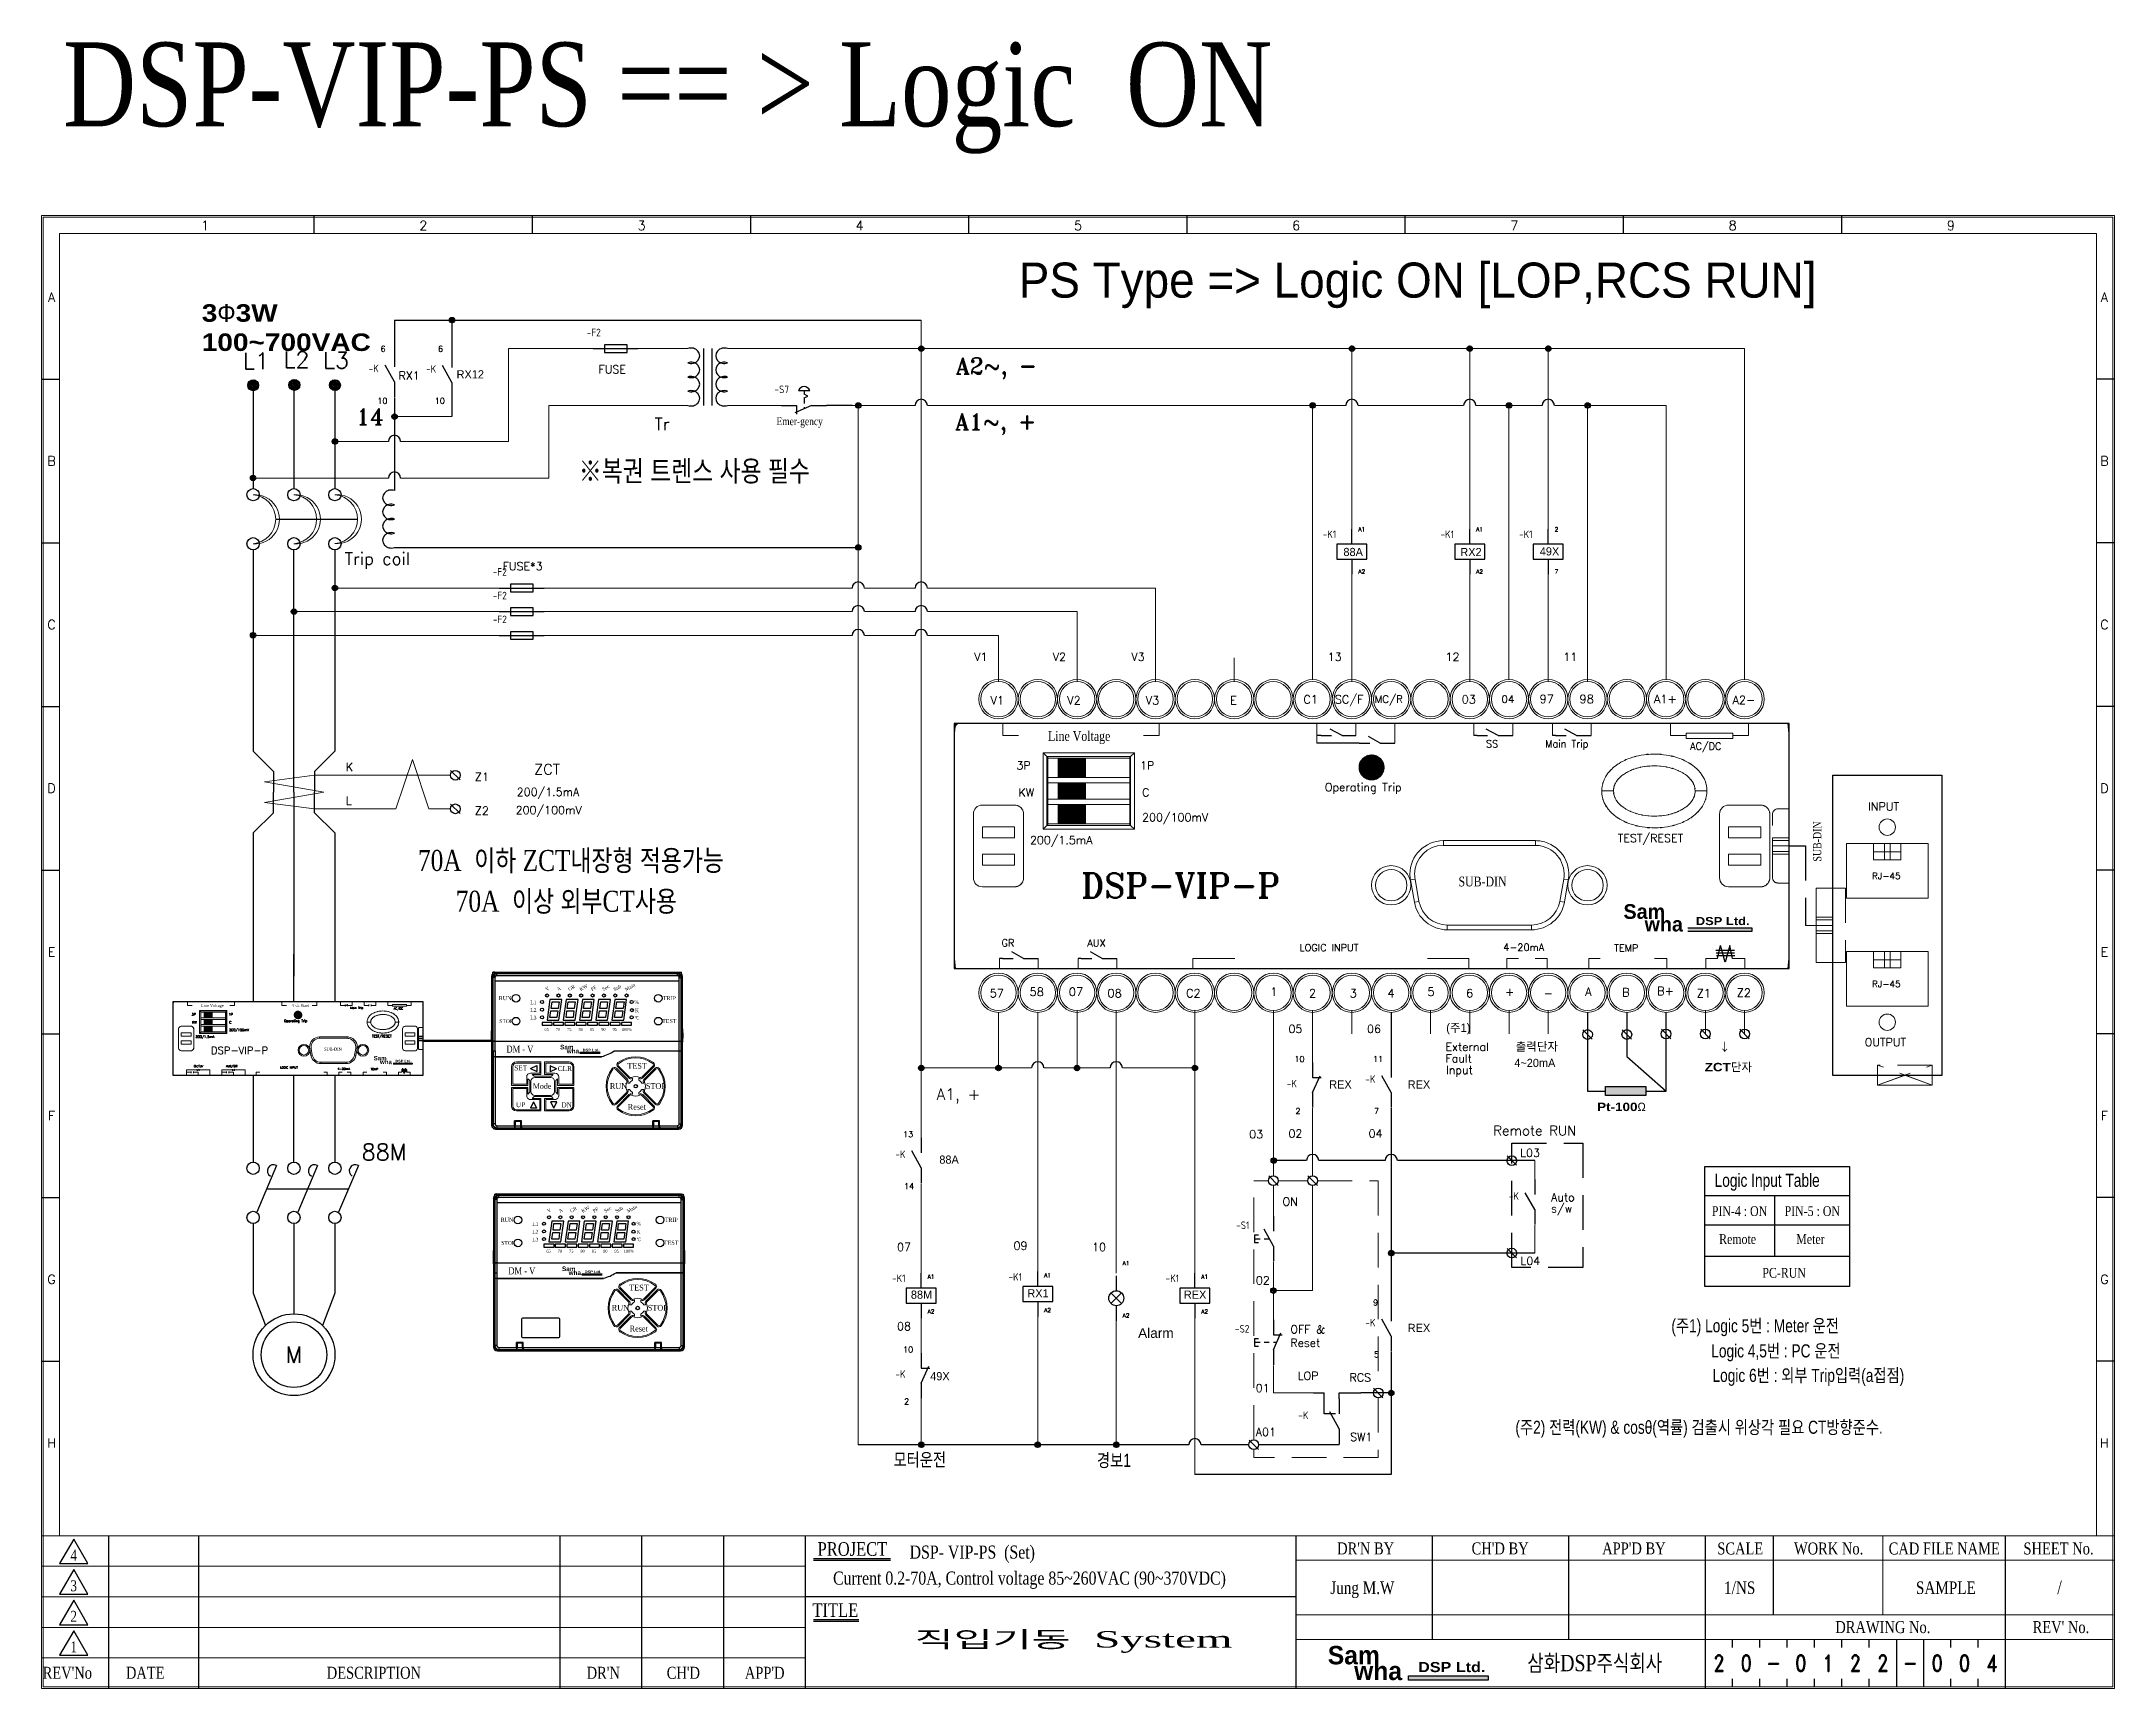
# Model space of a CAD drawing. Header units: millimetres. Extents: x 54 to 1685, y 68 to 1015.
# Drawn here: x 506.2 to 886.2, y 701.6 to 1003.4 of the extents above; entities that cross this region are included whole.
import ezdxf
from ezdxf.enums import TextEntityAlignment as Align

# ---------------------------------------------------------------- set-up
doc = ezdxf.new("R2010")
doc.units = ezdxf.units.MM
doc.linetypes.add('DASHED2', pattern=[9.525, 6.35, -3.175])
for name, color, linetype in [('02___PRT_ALL_AXES', 7, 'Continuous'), ('1', 1, 'Continuous'), ('10', 1, 'Continuous'), ('20', 2, 'Continuous'), ('30', 3, 'Continuous'), ('40', 7, 'Continuous'), ('70', 7, 'Continuous'), ('SYMS', 7, 'Continuous'), ('TAGS', 150, 'Continuous')]:
    doc.layers.add(name, color=color, linetype=linetype)
doc.styles.add('ROMANS', font='romans')
doc.styles.add('SD', font='ROMAND.shx', dxfattribs={"width": 0.8})
doc.styles.add('SIMPLEX', font='SIMPLEX.shx', dxfattribs={"bigfont": 'HBRDS.shx'})
doc.styles.add('SS', font='batang.ttc', dxfattribs={"width": 0.8})
doc.styles.get("Standard").update_dxf_attribs({"font": 'BareunDotumPro1.ttf'})
doc.styles.add('STYLE2', font='romant.shx')
doc.styles.add('WD_IEC', font='ISOCP2.shx', dxfattribs={"width": 0.9, "height": 4, "bigfont": 'whtmtxt.shx'})
doc.styles.add('굴림체', font='gulim.ttc')

msp = doc.modelspace()

# ---------------------------------------------------------------- texts
at = {"width": 0.8}
for s, height, style, p in [('DSP-VIP-PS == > Logic  ON', 15.36, 'SS', (510.167, 987.904)), ('Emer-gency', 1.44, 'SS', (640.948, 933.112)), ('70A  이하 ZCT내장형 적용가능', 3.84, 'SS', (575.242, 851.403)), ('70A  이상 외부CT사용', 3.84, 'SS', (582.173, 843.931)), ('(주1) Logic 5번 : Meter 운전', 2.4, '굴림체', (804.992, 766.848)), ('Logic 4,5번 : PC 운전', 2.4, '굴림체', (812.304, 762.24)), ('Logic 6번 : 외부 Trip입력(a접점)', 2.4, '굴림체', (812.529, 757.746)), ('(주2) 전력(KW) & cosθ(역률) 검출시 위상각 필요 CT방향준수.', 2.4, '굴림체', (776.403, 748.24))]:
    msp.add_text(s, height=height, dxfattribs=dict(at, style=style)).set_placement(p)
at = {"color": 0}
for s, height, style, p in [('L1', 3, 'SIMPLEX', (543.179, 943.383)), ('L2', 3, 'SIMPLEX', (550.595, 943.601)), ('L3', 3, 'SIMPLEX', (557.857, 943.51)), ('6', 1.068, 'STYLE2', (568.388, 946.552)), ('6', 1.068, 'STYLE2', (578.915, 946.552)), ('RX1', 1.4866, 'STYLE2', (571.684, 941.453)), ('FUSE', 1.4866, 'STYLE2', (608.333, 942.598)), ('10', 1.0677, 'STYLE2', (567.795, 937.04)), ('10', 1.0677, 'STYLE2', (578.322, 937.04)), ('Tr ', 2.2299, 'STYLE2', (618.592, 932.194)), ('A1', 0.7627, 'STYLE2', (747.608, 913.65)), ('A1', 0.7627, 'STYLE2', (769.203, 913.65)), ('2', 0.763, 'STYLE2', (783.6, 913.65)), ('Trip coil', 2.2299, 'STYLE2', (561.806, 907.516)), ('FUSE*3', 1.4866, 'STYLE2', (590.756, 906.507)), ('A2', 0.7627, 'STYLE2', (747.608, 905.893)), ('A2', 0.7627, 'STYLE2', (769.203, 905.893)), ('7', 0.763, 'STYLE2', (783.6, 905.893)), ('V1', 1.5253, 'STYLE2', (680.194, 881.9)), ('V2', 1.5253, 'STYLE2', (694.241, 881.9)), ('V3', 1.5253, 'STYLE2', (708.641, 881.9)), ('E', 1.525, 'STYLE2', (724.076, 881.9)), ('C1', 1.5253, 'STYLE2', (737.525, 882.067)), ('SC/F', 1.5253, 'STYLE2', (743.288, 882.09)), ('MC/R', 1.3728, 'STYLE2', (750.6, 882.202)), ('03', 1.5253, 'STYLE2', (766.54, 882.09)), ('04', 1.3728, 'STYLE2', (773.852, 882.202)), ('97', 1.5253, 'STYLE2', (780.835, 882.166)), ('98', 1.5253, 'STYLE2', (788.154, 882.154)), ('A1+', 1.5253, 'STYLE2', (801.795, 882.154)), ('A2-', 1.5253, 'STYLE2', (816.195, 881.977)), ('SS', 1.3032, 'STYLE2', (771.011, 874.054)), ('Main Trip', 1.3032, 'STYLE2', (781.858, 874.054)), ('AC/DC', 1.3032, 'STYLE2', (808.422, 873.625)), ('K', 1.525, 'STYLE2', (561.991, 869.71)), ('ZCT', 1.9325, 'STYLE2', (596.545, 869.056)), ('3P', 1.4866, 'STYLE2', (684.942, 870)), ('1P', 1.4866, 'STYLE2', (707.593, 870)), ('Z1', 1.5253, 'STYLE2', (585.647, 867.89)), ('200/1.5mA', 1.4866, 'STYLE2', (593.344, 865.134)), ('KW', 1.4866, 'STYLE2', (685.323, 865.056)), ('C ', 1.4866, 'STYLE2', (707.973, 865.056)), ('Operating Trip', 1.48657, 'STYLE2', (741.474, 866.006)), ('L', 1.525, 'STYLE2', (561.991, 863.494)), ('Z2', 1.5253, 'STYLE2', (585.647, 861.675)), ('200/100mV', 1.4866, 'STYLE2', (593.145, 861.807)), ('INPUT', 1.4866, 'STYLE2', (841.055, 862.469)), ('200/100mV', 1.4866, 'STYLE2', (707.973, 860.492)), ('200/1.5mA', 1.4866, 'STYLE2', (687.417, 856.308)), ('TEST/RESET', 1.4866, 'STYLE2', (795.166, 856.685)), ('DSP-VIP-P', 4.4813, 'STYLE2', (696.809, 846.489)), ('RJ-45', 1.1893, 'STYLE2', (841.758, 849.894)), ('GR', 1.3032, 'STYLE2', (682.202, 837.571)), ('AUX', 1.3032, 'STYLE2', (697.932, 837.55)), ('LOGIC INPUT', 1.30319, 'STYLE2', (736.817, 836.707)), ('4-20mA', 1.3032, 'STYLE2', (774.192, 836.772)), ('TEMP', 1.3032, 'STYLE2', (794.479, 836.631)), ('57', 1.5253, 'STYLE2', (680.028, 828.235)), ('58', 1.5253, 'STYLE2', (687.347, 828.489)), ('07', 1.5253, 'STYLE2', (694.548, 828.489)), ('08', 1.5253, 'STYLE2', (701.629, 828.235)), ('C2', 1.5253, 'STYLE2', (716.029, 828.235)), ('1', 1.525, 'STYLE2', (731.477, 828.489)), ('2', 1.525, 'STYLE2', (738.558, 828.235)), ('3', 1.525, 'STYLE2', (746.018, 828.207)), ('4', 1.525, 'STYLE2', (752.958, 828.235)), ('5', 1.525, 'STYLE2', (760.277, 828.489)), ('6', 1.525, 'STYLE2', (767.358, 828.235)), ('+', 1.525, 'STYLE2', (774.511, 828.489)), ('-', 1.525, 'STYLE2', (781.592, 828.235)), ('A', 1.525, 'STYLE2', (789.193, 828.489)), ('B', 1.525, 'STYLE2', (795.973, 828.401)), ('B+', 1.5253, 'STYLE2', (802.377, 828.654)), ('Z1', 1.5253, 'STYLE2', (809.628, 828.235)), ('Z2', 1.5253, 'STYLE2', (816.947, 828.312)), ('RJ-45', 1.1893, 'STYLE2', (841.758, 830.097)), ('3P', 0.446, 'STYLE2', (533.736, 824.898)), ('1P', 0.446, 'STYLE2', (540.531, 824.898)), ('Main Trip', 0.391, 'STYLE2', (562.811, 826.115)), ('AC/DC', 0.391, 'STYLE2', (570.78, 825.986)), ('KW', 0.446, 'STYLE2', (533.85, 823.415)), ('200/1.5mA', 0.446, 'STYLE2', (534.478, 820.791)), ('C ', 0.446, 'STYLE2', (540.645, 823.415)), ('200/100mV', 0.446, 'STYLE2', (540.645, 822.046)), ('Operating Trip', 0.44597, 'STYLE2', (550.695, 823.7)), ('TEST/RESET', 0.446, 'STYLE2', (566.803, 820.904)), ('DSP-VIP-P', 1.3444, 'STYLE2', (537.296, 817.845)), ('10', 1.0677, 'STYLE2', (735.913, 816.39)), ('11', 1.0677, 'STYLE2', (750.31, 816.39)), ('External', 1.4866, 'STYLE2', (763.579, 818.42)), ('Fault', 1.4866, 'STYLE2', (763.579, 816.3)), ('OUTPUT', 1.4866, 'STYLE2', (840.425, 819.267)), ('OV/UV', 0.391, 'STYLE2', (534.148, 815.433)), ('AUX/GR', 0.391, 'STYLE2', (540.045, 815.426)), ('LOGIC INPUT', 0.39096, 'STYLE2', (549.955, 815.173)), ('4-20mA', 0.391, 'STYLE2', (560.511, 814.93)), ('TEMP', 0.391, 'STYLE2', (566.597, 814.887)), ('Input', 1.4866, 'STYLE2', (763.68, 814.181)), ('2', 1.068, 'STYLE2', (736.091, 806.878)), ('7', 1.068, 'STYLE2', (750.488, 806.878)), ('13', 1.0677, 'STYLE2', (664.172, 802.606)), ('14', 1.0677, 'STYLE2', (664.35, 793.094)), ('ON', 1.4866, 'STYLE2', (733.714, 790.045)), ('Auto', 1.4866, 'STYLE2', (782.939, 790.846)), ('s/w', 1.4866, 'STYLE2', (782.939, 788.796)), ('A1', 0.7627, 'STYLE2', (704.416, 779.125)), ('A1', 0.7627, 'STYLE2', (668.667, 776.661)), ('A1', 0.7627, 'STYLE2', (690.019, 776.909)), ('A1', 0.7627, 'STYLE2', (718.816, 776.661)), ('9', 1.068, 'STYLE2', (750.31, 771.765)), ('A2', 0.7627, 'STYLE2', (668.667, 770.267)), ('A2', 0.7627, 'STYLE2', (690.019, 770.515)), ('A2', 0.7627, 'STYLE2', (704.416, 769.528)), ('A2', 0.7627, 'STYLE2', (718.816, 770.267)), ('OFF &', 1.4866, 'STYLE2', (735.141, 766.647)), ('10', 1.0677, 'STYLE2', (664.172, 763.145)), ('Reset', 1.4866, 'STYLE2', (735.141, 764.176)), ('5', 1.068, 'STYLE2', (750.488, 762.253)), ('LOP', 1.4866, 'STYLE2', (736.491, 758.13)), ('RCS', 1.4866, 'STYLE2', (745.989, 757.825)), ('2', 1.068, 'STYLE2', (664.35, 753.633)), ('SW1', 1.4866, 'STYLE2', (746.101, 746.92))]:
    msp.add_text(s, height=height, dxfattribs=dict(at, style=style)).set_placement(p)
at = {"color": 0, "linetype": 'Continuous'}
for s, p in [('RX12', (584.826, 942.44)), ('88A', (746.661, 909.865)), ('RX2', (768.256, 909.865)), ('49X', (782.653, 909.98)), ('4~20mA', (779.959, 816.219)), ('REX', (744.329, 812.278)), ('REX', (758.726, 812.278)), ('88A', (672.588, 798.494)), ('88M', (667.541, 773.745)), ('RX1', (688.893, 773.993)), ('REX', (717.69, 773.745)), ('REX', (758.726, 767.653)), ('49X', (670.914, 758.798))]:
    msp.add_text(s, height=1.5, dxfattribs=at).set_placement(p, align=Align.MIDDLE)
at = {"color": 3, "style": 'STYLE2'}
for s, height, p in [('A2~, -', 2.9731, (673.842, 942.484)), ('14', 2.9731, (563.916, 933.172)), ('A1~, +', 2.9731, (673.711, 932.261)), ('V1', 1.4866, (677.213, 889.898)), ('V2', 1.4866, (691.61, 889.898)), ('V3', 1.4866, (706.007, 889.898)), ('13', 1.4866, (741.999, 889.898)), ('12', 1.4866, (763.594, 889.898)), ('11', 1.4866, (785.19, 889.898)), ('05', 1.4866, (734.801, 821.702)), ('06', 1.4866, (749.198, 821.702)), ('A1, +', 2.0812, (670.3, 809.434)), ('03', 1.4866, (727.607, 802.404)), ('02', 1.4866, (734.801, 802.527)), ('04', 1.4866, (749.495, 802.527)), ('L03', 1.4866, (777.272, 798.98)), ('07', 1.4866, (663.059, 781.725)), ('09', 1.4866, (684.412, 781.973)), ('10', 1.4866, (698.809, 781.725)), ('L04', 1.4866, (777.321, 779.191)), ('02', 1.4866, (728.824, 775.604)), ('08', 1.4866, (663.059, 767.199)), ('01', 1.4866, (728.805, 755.88)), ('A01', 1.4866, (728.805, 747.834))]:
    msp.add_text(s, height=height, dxfattribs=at).set_placement(p)
at = {"color": 1, "style": 'SS', "width": 0.8}
msp.add_text('※복권 트렌스 사용 필수', height=3.84, dxfattribs=at).set_placement((604.734, 922.785))
at = {"color": 0, "width": 0.8}
for s, height, style, p in [('Line Voltage', 1.8, 'SS', (690.732, 875.238)), ('SUB-DIN', 1.8, 'SS', (765.964, 848.569)), ('Line Voltage', 0.54, 'SS', (535.473, 826.47)), ('Ｙ-△ Start', 0.54, 'SS', (552.046, 826.47)), ('℃', 0.635, 'SS', (614.977, 824.179)), ('SUB-DIN', 0.54, 'SS', (558.043, 818.469)), ('Logic Input Table', 2.4, '굴림체', (812.916, 793.503)), ('PIN-4 : ON', 1.8, 'SS', (812.406, 788.158)), ('PIN-5 : ON', 1.8, 'SS', (825.741, 788.158)), ('℃', 0.635, 'SS', (615.327, 783.541)), ('Remote', 1.8, 'SS', (813.745, 783.035)), ('Meter', 1.8, 'SS', (827.884, 783.035)), ('PC-RUN', 1.8, 'SS', (821.669, 776.84)), ('모터운전', 2.4, '굴림체', (662.4, 742.294)), ('경보1', 2.4, '굴림체', (699.698, 742.179)), ('DSP- VIP-PS  (Set) ', 2.4, 'SS', (665.362, 725.359)), ('Current 0.2-70A, Control voltage 85~260VAC (90~370VDC)', 2.4, 'SS', (651.328, 720.592)), ('삼화DSP주식회사', 3, 'SS', (778.587, 704.722))]:
    msp.add_text(s, height=height, dxfattribs=dict(at, style=style)).set_placement(p)
at = {"color": 0, "style": 'SS', "width": 0.8}
for s, height, rotation, p in [('SUB-DIN', 1.5, 90, (832.477, 853.126)), ('V', 0.635, 30, (598.83, 829.372)), ('A', 0.635, 30, (600.91, 829.372)), ('GR', 0.635, 30, (602.99, 829.372)), ('KW', 0.635, 30, (605.07, 829.372)), ('PF', 0.635, 30, (607.15, 829.372)), ('Sec', 0.635, 30, (609.231, 829.372)), ('Sub', 0.635, 30, (611.297, 829.343)), ('Main', 0.635, 30, (613.421, 829.343)), ('V', 0.635, 30, (599.179, 788.734)), ('A', 0.635, 30, (601.259, 788.734)), ('GR', 0.635, 30, (603.339, 788.734)), ('KW', 0.635, 30, (605.42, 788.734)), ('PF', 0.635, 30, (607.5, 788.734)), ('Sec', 0.635, 30, (609.58, 788.734)), ('Sub', 0.635, 30, (611.646, 788.705)), ('Main', 0.635, 30, (613.771, 788.705))]:
    msp.add_text(s, height=height, rotation=rotation, dxfattribs=at).set_placement(p)
at = {"color": 1, "linetype": 'Continuous', "style": 'SS', "width": 0.8}
for height, p in [(0.6955, (590.155, 823.52)), (1.0664, (617.018, 811.443)), (0.6955, (590.505, 782.882)), (1.0664, (617.367, 770.805))]:
    msp.add_text('STOP', height=height, dxfattribs=at).set_placement(p)
at = {"linetype": 'Continuous', "style": 'SS', "width": 0.8}
for p in [(613.614, 815.14), (613.963, 774.502)]:
    msp.add_text('TEST', height=1.0664, dxfattribs=at).set_placement(p)
at = {"color": 7, "linetype": 'Continuous', "style": 'SS', "width": 0.8}
for s, p in [('RUN', (610.412, 811.443)), ('Reset', (613.692, 807.627)), ('RUN', (610.762, 770.805)), ('Reset', (614.042, 766.989))]:
    msp.add_text(s, height=1.0664, dxfattribs=at).set_placement(p)
at = {"style": 'STYLE2'}
msp.add_text('Remote RUN', height=1.7839, dxfattribs=at).set_placement((772.348, 802.933))
at = {"color": 0, "linetype": 'Continuous', "style": 'SIMPLEX'}
msp.add_text(' 88M', height=3, dxfattribs=at).set_placement((562.872, 798.38))
msp.add_text('M', height=3, dxfattribs=at).set_placement((552.51, 762.736), align=Align.MIDDLE)
at = {"color": 0, "style": 'SS', "width": 1.748476}
msp.add_text('직입기동  System', height=3, dxfattribs=at).set_placement((666.275, 709.07), (724.536, 709.07), align=Align.FIT)
at = {"color": 0, "style": 'SD', "width": 0.8}
for s, p in [('2', (813.723, 706.201)), ('0', (818.723, 706.201)), ('0', (828.723, 706.201)), ('1', (833.723, 706.201)), ('2', (838.723, 706.201)), ('2', (843.738, 706.201)), ('0', (853.723, 706.201)), ('0', (858.723, 706.201)), ('4', (863.723, 706.201)), ('-', (823.723, 706.201)), ('-', (848.791, 706.201))]:
    msp.add_text(s, height=3, dxfattribs=at).set_placement(p, align=Align.MIDDLE)
at = {"color": 20, "attachment_point": 1}
for insert, char_height, width in [((796.217, 845.317), 2.7, 9.70259), ((567.118, 817.493), 0.81, 2.91078), ((601.294, 819.543), 0.84275, 3.02847), ((601.643, 778.905), 0.84275, 3.02847), ((742.011, 709.361), 3.375, 12.12824)]:
    msp.add_mtext('{\\fPump Demi Bold LET|b0|i0|c0|p2;Sam}', dxfattribs=dict(at, insert=insert, char_height=char_height, width=width))
at = {"color": 5, "attachment_point": 1}
for insert, char_height, width in [((800.082, 843.006), 2.7, 9.70259), ((602.5, 818.822), 0.84275, 3.02847), ((568.278, 816.8), 0.81, 2.91078), ((602.85, 778.184), 0.84275, 3.02847), ((746.843, 706.473), 3.375, 12.12824)]:
    msp.add_mtext('{\\fPump Demi Bold LET|b0|i0|c0|p2;wha}', dxfattribs=dict(at, insert=insert, char_height=char_height, width=width))
at = {"color": 0, "attachment_point": 1}
for insert, char_height, width in [((809.463, 842.959), 1.48095, 26.3497), ((605.428, 818.807), 0.46225, 3.20542), ((571.092, 816.786), 0.44428, 7.90491), ((605.778, 778.169), 0.46225, 3.20542), ((758.569, 706.414), 1.85118, 32.93713)]:
    msp.add_mtext('{\\fArial Black|b0|i0|c0|p34;DSP Ltd.}', dxfattribs=dict(at, insert=insert, char_height=char_height, width=width))
at = {"layer": '30', "color": 0, "style": 'SIMPLEX'}
for s, p in [('1', (536.223, 969.705)), ('2', (576.223, 969.705)), ('3', (616.223, 969.705)), ('4', (656.223, 969.705)), ('5', (696.223, 969.705)), ('6', (736.223, 969.705)), ('7', (776.223, 969.705)), ('8', (816.223, 969.705)), ('9', (856.223, 969.705)), ('A', (508.073, 956.551)), ('A', (884.373, 956.551)), ('B', (508.073, 926.551)), ('B', (884.373, 926.551)), ('C', (508.073, 896.551)), ('C', (884.373, 896.551)), ('D', (508.073, 866.551)), ('D', (884.373, 866.551)), ('E', (508.073, 836.551)), ('E', (884.373, 836.551)), ('F', (508.073, 806.551)), ('F', (884.373, 806.551)), ('G', (508.073, 776.551)), ('G', (884.373, 776.551)), ('H', (508.073, 746.551)), ('H', (884.373, 746.551))]:
    msp.add_text(s, height=1.7, dxfattribs=at).set_placement(p, align=Align.MIDDLE)
at = {"layer": '40', "color": 0, "style": 'SS', "width": 0.8}
for s, height, p in [('RUN', 0.7535, (591.22, 827.72)), ('TRIP', 0.7535, (621.31, 827.72)), ('L1', 0.6931, (596.397, 826.968)), ('L2', 0.6931, (596.397, 825.564)), ('L3', 0.6931, (596.397, 824.16)), ('%', 0.693, (615.33, 827.007)), ('K', 0.693, (615.377, 825.517)), ('65', 0.5331, (598.825, 822.085)), ('70', 0.5331, (600.906, 822.085)), ('75', 0.5331, (602.986, 822.085)), ('80', 0.5331, (605.066, 822.085)), ('85', 0.5331, (607.146, 822.085)), ('90', 0.5331, (609.227, 822.085)), ('95', 0.5331, (611.307, 822.085)), ('100%%%', 0.5331, (613.524, 822.085)), ('TEST', 0.7535, (621.31, 823.52)), ('SET', 0.9117, (594.086, 814.854)), ('CLR', 0.9117, (602.165, 814.729)), ('Mode', 0.9946, (597.989, 811.473)), ('UP', 0.9117, (594.028, 808.108)), ('DN', 0.9117, (602.485, 808.069)), ('RUN', 0.7535, (591.57, 787.082)), ('L1', 0.6931, (596.746, 786.33)), ('%', 0.693, (615.726, 786.416)), ('TRIP', 0.7535, (621.66, 787.082)), ('L2', 0.6931, (596.746, 784.926)), ('L3', 0.6931, (596.746, 783.522)), ('K', 0.693, (615.67, 784.917)), ('TEST', 0.7535, (621.66, 782.882)), ('65', 0.5331, (599.175, 781.447)), ('70', 0.5331, (601.255, 781.447)), ('75', 0.5331, (603.335, 781.447)), ('80', 0.5331, (605.416, 781.447)), ('85', 0.5331, (607.496, 781.447)), ('90', 0.5331, (609.576, 781.447)), ('95', 0.5331, (611.656, 781.447)), ('100%%%', 0.5331, (613.873, 781.447)), ('4', 2, (512.134, 724.986)), ("DR'N BY", 2.2, (748.948, 726.135)), ("CH'D BY", 2.2, (773.603, 726.135)), ("APP'D BY", 2.2, (798.127, 726.135)), ('SCALE', 2.2, (817.617, 726.121)), ('WORK No.', 2.2, (833.813, 726.121)), ('CAD FILE NAME', 2.2, (855.015, 726.121)), ('SHEET No.', 2.2, (875.953, 726.121)), ('3', 2, (512.134, 719.386)), ('Jung M.W', 2.3, (748.343, 718.879)), ('1/NS', 2.3, (817.515, 718.879)), ('SAMPLE', 2.3, (855.307, 718.879)), ('/', 2.5, (876.15, 718.879)), ('2', 2, (512.134, 713.786)), ('DRAWING No.', 2.2, (843.75, 711.715)), ("REV' No.", 2.2, (876.395, 711.715)), ('1', 2, (512.134, 708.186)), ("REV'No", 2.2, (510.967, 703.342)), ('DATE', 2.2, (525.245, 703.342)), ('DESCRIPTION', 2.2, (567.156, 703.342)), ("DR'N", 2.2, (609.203, 703.336)), ("CH'D", 2.2, (623.881, 703.336)), ("APP'D", 2.2, (638.789, 703.336))]:
    msp.add_text(s, height=height, dxfattribs=at).set_placement(p, align=Align.CENTER)
at = {"layer": '40', "color": 0, "lineweight": -3, "style": 'SS', "width": 0.8}
for p in [(593.924, 818.107), (594.273, 777.469)]:
    msp.add_text('DM - V', height=1.293, dxfattribs=at).set_placement(p, align=Align.CENTER)
at = {"layer": '70', "color": 0, "style": 'SS', "width": 0.8}
for s, p in [('PROJECT', (654.871, 725.879)), ('TITLE', (651.735, 714.679))]:
    msp.add_text(s, height=2.5, dxfattribs=at).set_placement(p, align=Align.CENTER)
at = {"layer": '70', "lineweight": 13, "attachment_point": 1}
for s, insert, char_height, width, style in [('{\\f굴림|b0|i0|c129|p34;PS Type => Logic ON [LOP,RCS RUN]}', (685.365, 962.91), 6.4262, 198.12572, 'ROMANS'), ('{\\fArial Black|b0|i0|c0|p34;3\\fGulim|b0|i0|c129|p34;Φ\\fArial Black|b0|i0|c0|p34;3W 100~700VAC}', (535.605, 955.28), 3.21308, 37.4248, 'ROMANS'), ('{\\fMoeumT R|b0|i0|c129|p18;출력단자}', (776.466, 819.989), 1.54228, 10.28458, '굴림체'), ('{\\fGulimChe|b0|i0|c129|p34;↓}', (813.779, 819.91), 1.54228, 22.27733, '굴림체'), ('{\\fArial Black|b0|i0|c0|p34;ZCT\\fMoeumT R|b0|i0|c129|p18;단자}', (811.1, 816.227), 1.54228, 22.27733, '굴림체'), ('{\\fArial Black|b0|i0|c0|p34;Pt-100}Ω', (791.379, 808.933), 1.54228, 22.27733, '굴림체'), ('{\\fArial|b0|i0|c0|p34;Alarm}', (707.244, 767.601), 1.78504, 17.37883, 'ROMANS')]:
    msp.add_mtext(s, dxfattribs=dict(at, insert=insert, char_height=char_height, width=width, style=style))
at = {"layer": '70', "color": 6, "lineweight": 13, "insert": (763.718, 823.434), "char_height": 1.54228, "width": 22.27733, "attachment_point": 1, "style": '굴림체'}
msp.add_mtext('{\\fMoeumT R|b0|i0|c129|p18;(주\\f@MoeumT R|b0|i0|c129|p18;1\\fMoeumT R|b0|i0|c129|p18;)}', dxfattribs=at)

# ---------------------------------------------------------------- blocks, each defined once
blk = doc.blocks.new('VCR21')
for p, q in [((0, 7.5), (0, 2.5)), ((0, -2.5), (-3.12, 3.12)), ((0, -2.5), (0, -7.5))]:
    blk.add_line(p, q)
at = {"style": 'WD_IEC'}
for tag, p in [('INST', (-5.25, 6.75)), ('TAG2', (-5.25, 0.75)), ('LOC', (-5.25, 3.75)), ('DESC1', (-5.25, -6.75)), ('XREF', (-5.25, -3.75)), ('DESC3', (-5.25, -12.75)), ('DESC2', (-5.25, -9.75))]:
    blk.add_attdef(tag, text='', height=2.5, dxfattribs=at).set_placement(p, align=Align.RIGHT)
blk.add_attdef('TERM01', text='', height=2, rotation=90, dxfattribs=at).set_placement((-1, 7.5), align=Align.RIGHT)
at = {"style": 'WD_IEC', "flags": 1}
for tag, p, height in [('X2TERM01', (0, 7.5), 0.32), ('X4LINK', (-2.75, 0), 0.32), ('X1LINK', (-0.5, 0), 0.32), ('CONTACT', (4, -3.5), 1), ('FAMILY', (4, -5), 1), ('COMMON', (5.25, -4.75), 1), ('X8TERM02', (0, -7.5), 0.32)]:
    blk.add_attdef(tag, p, '', height=height, dxfattribs=at)
at = {"style": 'WD_IEC'}
blk.add_attdef('TERM02', (-1, -7.5), '', height=2, rotation=90, dxfattribs=at)
blk = doc.blocks.new('VCR22')
for p, q in [((0, 7.5), (0, 2.5)), ((0, -2.5), (2.5, 3.12)), ((0, 2.5), (2.87, 2.5)), ((0, -2.5), (0, -7.5))]:
    blk.add_line(p, q)
at = {"style": 'WD_IEC'}
for tag, p in [('INST', (-5.25, 5.25)), ('TAG2', (-5.25, -0.75)), ('LOC', (-5.25, 2.25)), ('DESC1', (-5.25, -6.75)), ('XREF', (-5.25, -3.75)), ('DESC3', (-5.25, -12.75)), ('DESC2', (-5.25, -9.75))]:
    blk.add_attdef(tag, text='', height=2.5, dxfattribs=at).set_placement(p, align=Align.RIGHT)
blk.add_attdef('TERM01', text='', height=2, rotation=90, dxfattribs=at).set_placement((-1, 7.5), align=Align.RIGHT)
at = {"style": 'WD_IEC', "flags": 1}
for tag, p, height in [('X2TERM01', (0, 7.5), 0.32), ('X4LINK', (-0.55, 0), 0.32), ('X1LINK', (1.92, 0), 0.32), ('CONTACT', (4, -3.5), 1), ('FAMILY', (4, -5), 1), ('COMMON', (5.25, -4.75), 1), ('X8TERM02', (0, -7.5), 0.32)]:
    blk.add_attdef(tag, p, '', height=height, dxfattribs=at)
at = {"style": 'WD_IEC'}
blk.add_attdef('TERM02', (-1, -7.5), '', height=2, rotation=90, dxfattribs=at)
blk = doc.blocks.new('VPB12')
for p, q in [((0, 7.5), (0, 2.5)), ((-6.25, 1.25), (-6.25, -1.25)), ((-6.25, 1.25), (-5, 1.25)), ((-6.25, 0), (-4.38, 0)), ((-3.12, 0), (-1.39, 0)), ((0, -2.5), (2.5, 3.12)), ((0, 2.5), (2.87, 2.5)), ((0, 0), (1.11, 0)), ((-6.25, -1.25), (-5, -1.25)), ((0, -2.5), (0, -7.5))]:
    blk.add_line(p, q)
at = {"style": 'WD_IEC'}
for tag, p in [('INST', (-8, 10.25)), ('LOC', (-8, 6.75)), ('TAG1', (-8, 3.25)), ('DESC2', (-8, -13.85)), ('DESC1', (-8, -10.35)), ('DESC3', (-8, -17.35))]:
    blk.add_attdef(tag, text='', height=2.5, dxfattribs=at).set_placement(p, align=Align.RIGHT)
blk.add_attdef('TERM01', text='', height=2, rotation=90, dxfattribs=at).set_placement((-1, 7.5), align=Align.RIGHT)
at = {"style": 'WD_IEC', "flags": 1}
for tag, p, height in [('X2TERM01', (0, 7.5), 0.32), ('CONTACT', (0.5, 4.5), 1), ('X1LINK', (1.5, 0), 0.32), ('COMMON', (1.75, 3.25), 1), ('ASSYCODE', (1, -4), 1), ('FAMILY', (1, -5.5), 1), ('CATDESC', (1, -7), 1), ('X8TERM02', (0, -7.5), 0.32)]:
    blk.add_attdef(tag, p, '', height=height, dxfattribs=at)
at = {"style": 'WD_IEC', "flags": 9}
for tag, p in [('MFG', (-8.5, -0.25)), ('CAT', (-8.5, -2.75))]:
    blk.add_attdef(tag, text='', height=1.5, dxfattribs=at).set_placement(p, align=Align.RIGHT)
at = {"style": 'WD_IEC'}
blk.add_attdef('TERM02', (-1, -7.5), '', height=2, rotation=90, dxfattribs=at)
at = {"lineweight": 15, "style": 'WD_IEC'}
blk.add_attdef('XREF', text='', height=2.5, dxfattribs=at).set_placement((-8, -6.35), align=Align.RIGHT)
blk = doc.blocks.new('VPB11')
for p, q in [((0, 7.5), (0, 2.5)), ((-6.25, 1.25), (-6.25, -1.25)), ((-6.25, 1.25), (-5, 1.25)), ((-6.25, 0), (-4.375, 0)), ((0, -2.5), (-3.125, 3.125)), ((-3.125, 0), (-1.389, 0)), ((-6.25, -1.25), (-5, -1.25)), ((0, -2.5), (0, -7.5))]:
    blk.add_line(p, q)
at = {"style": 'WD_IEC'}
for tag, p in [('INST', (-8, 10.25)), ('LOC', (-8, 6.75)), ('TAG1', (-8, 3.25)), ('DESC2', (-8, -13.85)), ('DESC1', (-8, -10.35)), ('DESC3', (-8, -17.35))]:
    blk.add_attdef(tag, text='', height=2.5, dxfattribs=at).set_placement(p, align=Align.RIGHT)
blk.add_attdef('TERM01', text='', height=2, rotation=90, dxfattribs=at).set_placement((-1, 7.5), align=Align.RIGHT)
at = {"style": 'WD_IEC', "flags": 1}
for tag, p, height in [('X2TERM01', (0, 7.5), 0.32), ('X1LINK', (0, 0), 0.32), ('CONTACT', (0.5, 4.5), 1), ('COMMON', (1.75, 3.25), 1), ('ASSYCODE', (1, -4), 1), ('FAMILY', (1, -5.5), 1), ('CATDESC', (1, -7), 1), ('X8TERM02', (0, -7.5), 0.32)]:
    blk.add_attdef(tag, p, '', height=height, dxfattribs=at)
at = {"style": 'WD_IEC', "flags": 9}
for tag, p in [('MFG', (-8.5, -0.25)), ('CAT', (-8.5, -2.75))]:
    blk.add_attdef(tag, text='', height=1.5, dxfattribs=at).set_placement(p, align=Align.RIGHT)
at = {"style": 'WD_IEC'}
blk.add_attdef('TERM02', (-1, -7.5), '', height=2, rotation=90, dxfattribs=at)
at = {"lineweight": 15, "style": 'WD_IEC'}
blk.add_attdef('XREF', text='', height=2.5, dxfattribs=at).set_placement((-8, -6.35), align=Align.RIGHT)
blk = doc.blocks.new('HPB12ML')
for p, q in [((-7.5, 0), (-2.5, 0)), ((2.5, 0), (-3.12, -2.5)), ((-2.5, 0), (-2.5, -2.87)), ((-1.88, 5), (1.88, 5)), ((0, 5), (0, 3.75)), ((1.25, 3.12), (0, 3.75)), ((0, 2.5), (1.25, 3.12)), ((0, 2.5), (0, 0.62)), ((2.5, 0), (7.5, 0)), ((0, -0.62), (0, -1.11))]:
    blk.add_line(p, q)
blk.add_arc((0, 4.22), 2.03, 22.61986, 157.38014)
at = {"style": 'WD_IEC'}
for tag, p in [('INST', (-5, 10.12)), ('LOC', (-5, 7.12)), ('TAG1', (-5, 4.12)), ('DESC2', (-5, -13.5)), ('DESC1', (-5, -10.5)), ('DESC3', (-5, -16.5))]:
    blk.add_attdef(tag, text='', height=2.5, dxfattribs=at).set_placement(p, align=Align.RIGHT)
for tag, p, height, flags in [('MFG', (4.92, 12.12), 1.5, 9), ('CAT', (4.92, 9.62), 1.5, 9), ('X4TERM01', (-7.5, 0), 0.32, 1), ('TERM01', (-7.5, 1), 2, 8), ('X1TERM02', (7.5, 0), 0.32, 1), ('X8LINK', (0, -1.74), 0.32, 1), ('ASSYCODE', (3.5, -2.75), 1, 1), ('FAMILY', (3.5, -4.25), 1, 1), ('CATDESC', (3.5, -5.75), 1, 1), ('CONTACT', (3.5, -7.5), 1, 1), ('COMMON', (4.75, -8.75), 1, 1)]:
    blk.add_attdef(tag, p, '', height=height, dxfattribs=dict(at, flags=flags))
at = {"style": 'WD_IEC', "flags": 8}
blk.add_attdef('TERM02', text='', height=2, dxfattribs=at).set_placement((7.5, 1), align=Align.RIGHT)
at = {"lineweight": 15, "style": 'WD_IEC'}
blk.add_attdef('XREF', text='', height=2.5, dxfattribs=at).set_placement((-5, -7.5), align=Align.RIGHT)
blk = doc.blocks.new('VCR23R')
for p, q in [((-5, 2.5), (-5, 7.5)), ((0, 7.5), (0, 2.5)), ((-1.25, 2.5), (-5, 2.5)), ((0, -2.5), (-3.125, 3.125)), ((0, -2.5), (0, -7.5))]:
    blk.add_line(p, q)
at = {"style": 'WD_IEC'}
for tag, p in [('INST', (-10.25, 6.75)), ('TAG2', (-10.25, 0.75)), ('LOC', (-10.25, 3.75)), ('DESC1', (-10.25, -6.75)), ('XREF', (-10.25, -3.75)), ('DESC3', (-10.25, -12.75)), ('DESC2', (-10.25, -9.75))]:
    blk.add_attdef(tag, text='', height=2.5, dxfattribs=at).set_placement(p, align=Align.RIGHT)
for tag, p in [('TERM03', (-6, 7.5)), ('TERM02', (-1, 7.5))]:
    blk.add_attdef(tag, text='', height=2, rotation=90, dxfattribs=at).set_placement(p, align=Align.RIGHT)
at = {"style": 'WD_IEC', "flags": 1}
for tag, p, height in [('X2TERM03', (-5, 7.5), 0.32), ('X2TERM02', (0, 7.5), 0.32), ('X4LINK', (-3, 0), 0.32), ('X1LINK', (-0.5, 0), 0.32), ('CONTACT', (4, -3.5), 1), ('FAMILY', (4, -5), 1), ('X8TERM01', (0, -7.5), 0.32)]:
    blk.add_attdef(tag, p, '', height=height, dxfattribs=at)
at = {"style": 'WD_IEC'}
blk.add_attdef('TERM01', (-1, -7.5), '', height=2, rotation=90, dxfattribs=at)
blk = doc.blocks.new('VCR1')
for p, q in [((0, 2.5), (0, 7.5)), ((0, -2.5), (0, -7.5))]:
    blk.add_line(p, q)
blk.add_lwpolyline([(-5, 2.5), (-5, -2.5), (5, -2.5), (5, 2.5)], close=True)
at = {"style": 'WD_IEC'}
for tag, p in [('INST', (-5.25, 11.5)), ('TAG1', (-5.25, 4.5)), ('LOC', (-5.25, 8)), ('DESC1', (-5.25, -6.85)), ('DESC3', (-5.25, -13.85)), ('DESC2', (-5.25, -10.35))]:
    blk.add_attdef(tag, text='', height=2.5, dxfattribs=at).set_placement(p, align=Align.RIGHT)
blk.add_attdef('TERM01', text='', height=2, rotation=90, dxfattribs=at).set_placement((-1, 7.5), align=Align.RIGHT)
at = {"style": 'WD_IEC', "flags": 1}
for tag, p, height in [('X2TERM01', (0, 7.5), 0.32), ('X4LINK', (-5, 0), 0.32), ('X1LINK', (5, 0), 0.32), ('ASSYCODE', (1, -4), 1), ('FAMILY', (1, -5.5), 1), ('CATDESC', (1, -7), 1), ('X8TERM02', (0, -7.5), 0.32)]:
    blk.add_attdef(tag, p, '', height=height, dxfattribs=at)
at = {"style": 'WD_IEC', "flags": 9}
for tag, p in [('MFG', (-6, 1)), ('CAT', (-6, -1.5))]:
    blk.add_attdef(tag, text='', height=1.5, dxfattribs=at).set_placement(p, align=Align.RIGHT)
at = {"style": 'WD_IEC'}
blk.add_attdef('TERM02', (-1, -7.5), '', height=2, rotation=90, dxfattribs=at)
at = {"lineweight": 9, "style": 'WD_IEC'}
for tag, p in [('NO', (-5.5, -16.5)), ('NC', (-5.5, -20))]:
    blk.add_attdef(tag, text='', height=2.5, dxfattribs=at).set_placement(p, align=Align.TOP_RIGHT)
for tag, p in [('XREFNO', (-4, -16.5)), ('XREFNC', (-4, -20))]:
    blk.add_attdef(tag, text='', height=2.5, dxfattribs=at).set_placement(p, align=Align.TOP_LEFT)
blk = doc.blocks.new('HFU1')
blk.add_line((-7.5, 0), (7.5, 0))
blk.add_lwpolyline([(-3.75, -1.25), (3.75, -1.25), (3.75, 1.25), (-3.75, 1.25)], close=True)
at = {"style": 'WD_IEC'}
for tag, p in [('INST', (-5, 11.12)), ('LOC', (-5, 7.62)), ('TAG1', (-5, 4.12)), ('RATING1', (-5, -3.71)), ('DESC2', (-5, -14.71)), ('DESC1', (-5, -11.21)), ('DESC3', (-5, -18.21))]:
    blk.add_attdef(tag, text='', height=2.5, dxfattribs=at).set_placement(p, align=Align.RIGHT)
for tag, p, height, flags in [('MFG', (4.92, 12.12), 1.5, 9), ('CAT', (4.92, 9.62), 1.5, 9), ('X4TERM01', (-7.5, 0), 0.32, 1), ('TERM01', (-7.5, 1), 2, 8), ('X2LINK', (0, 1.25), 0.32, 1), ('X1TERM02', (7.5, 0), 0.32, 1), ('X8LINK', (0, -1.25), 0.32, 1), ('ASSYCODE', (12.25, -2.75), 1, 1), ('FAMILY', (12.25, -4.25), 1, 1), ('CATDESC', (12.25, -5.75), 1, 1)]:
    blk.add_attdef(tag, p, '', height=height, dxfattribs=dict(at, flags=flags))
at = {"style": 'WD_IEC', "flags": 8}
blk.add_attdef('TERM02', text='', height=2, dxfattribs=at).set_placement((7.5, 1), align=Align.RIGHT)
at = {"lineweight": 15, "style": 'WD_IEC'}
blk.add_attdef('XREF', text='', height=2.5, dxfattribs=at).set_placement((-5, -7.46), align=Align.RIGHT)

# ---------------------------------------------------------------- hatches: boundary and pattern name
for color, points in [(5, [(808.029, 840.287), (808.029, 840.954), (819.733, 840.954), (819.733, 840.287)]), (5, [(604.981, 817.973), (604.981, 818.181), (608.634, 818.181), (608.634, 817.973)]), (5, [(570.662, 815.984), (570.662, 816.184), (574.173, 816.184), (574.173, 815.984)]), (256, [(792.943, 811.872), (792.943, 810.267), (800.324, 810.267), (800.324, 811.872)]), (5, [(605.33, 777.335), (605.33, 777.543), (608.983, 777.543), (608.983, 777.335)]), (5, [(756.775, 703.074), (756.775, 703.907), (771.406, 703.907), (771.406, 703.074)])]:
    msp.add_hatch(color=color).paths.add_polyline_path(points)
at = {"layer": '70'}
h = msp.add_hatch(dxfattribs=at)
h.set_pattern_fill('ANSI33', color=256, style=0)
h.set_pattern_definition([(45, (1387.27623, 679.90289), (-0.176776695, 0.176776695), []), (45, (1387.453, 679.90289), (-0.176776695, 0.176776695), [0.125, -0.0625])])
h.paths.add_polyline_path([(581.468, 952.866, 0.4142136), (580.968, 952.366, 0.4142136), (581.468, 951.866)])
h.paths.add_polyline_path([(581.468, 952.866), (581.468, 952.366), (581.968, 952.366, 0.4142136)])
h.paths.add_polyline_path([(581.968, 952.366), (581.468, 952.366), (581.468, 951.866, 0.4142136)])
h = msp.add_hatch(dxfattribs=at)
h.set_pattern_fill('ANSI33', color=256, style=0)
h.set_pattern_definition([(45, (1473.3023, 674.6733), (-0.176776695, 0.176776695), []), (45, (1473.47909, 674.6733), (-0.176776695, 0.176776695), [0.125, -0.0625])])
h.paths.add_polyline_path([(667.494, 947.637, 0.4142136), (666.994, 947.137, 0.4142136), (667.494, 946.637)])
h.paths.add_polyline_path([(667.494, 947.637), (667.494, 947.137), (667.994, 947.137, 0.4142136)])
h.paths.add_polyline_path([(667.994, 947.137), (667.494, 947.137), (667.494, 946.637, 0.4142136)])
h = msp.add_hatch(dxfattribs=at)
h.set_pattern_fill('ANSI33', color=256, style=0)
h.set_pattern_definition([(45, (1552.24507, 674.6733), (-0.176776695, 0.176776695), []), (45, (1552.42185, 674.6733), (-0.176776695, 0.176776695), [0.125, -0.0625])])
h.paths.add_polyline_path([(746.437, 947.637, 0.4142136), (745.937, 947.137, 0.4142136), (746.437, 946.637)])
h.paths.add_polyline_path([(746.437, 947.637), (746.437, 947.137), (746.937, 947.137, 0.4142136)])
h.paths.add_polyline_path([(746.937, 947.137), (746.437, 947.137), (746.437, 946.637, 0.4142136)])
h = msp.add_hatch(dxfattribs=at)
h.set_pattern_fill('ANSI33', color=256, style=0)
h.set_pattern_definition([(45, (1573.8404, 674.6733), (-0.176776695, 0.176776695), []), (45, (1574.01718, 674.6733), (-0.176776695, 0.176776695), [0.125, -0.0625])])
h.paths.add_polyline_path([(768.033, 947.637, 0.4142136), (767.533, 947.137, 0.4142136), (768.033, 946.637)])
h.paths.add_polyline_path([(768.033, 947.637), (768.033, 947.137), (768.533, 947.137, 0.4142136)])
h.paths.add_polyline_path([(768.533, 947.137), (768.033, 947.137), (768.033, 946.637, 0.4142136)])
h = msp.add_hatch(dxfattribs=at)
h.set_pattern_fill('ANSI33', color=256, style=0)
h.set_pattern_definition([(45, (1588.2373, 674.6733), (-0.176776695, 0.176776695), []), (45, (1588.41407, 674.6733), (-0.176776695, 0.176776695), [0.125, -0.0625])])
h.paths.add_polyline_path([(782.429, 947.637, 0.4142136), (781.929, 947.137, 0.4142136), (782.429, 946.637)])
h.paths.add_polyline_path([(782.429, 947.637), (782.429, 947.137), (782.929, 947.137, 0.4142136)])
h.paths.add_polyline_path([(782.929, 947.137), (782.429, 947.137), (782.429, 946.637, 0.4142136)])
h = msp.add_hatch(dxfattribs=at)
h.set_pattern_fill('ANSI33', color=256, style=0)
h.set_pattern_definition([(45, (1358.09477, 643.195), (-0.176776695, 0.176776695), []), (45, (1358.27155, 643.195), (-0.176776695, 0.176776695), [0.125, -0.0625])])
h.paths.add_polyline_path([(544.032, 940.432, 1), (546.032, 940.432, 1)])
h = msp.add_hatch(dxfattribs=at)
h.set_pattern_fill('ANSI33', color=256, style=0)
h.set_pattern_definition([(45, (1365.63896, 643.2392), (-0.176776695, 0.176776695), []), (45, (1365.81574, 643.2392), (-0.176776695, 0.176776695), [0.125, -0.0625])])
h.paths.add_polyline_path([(551.576, 940.476, 1), (553.576, 940.476, 1)])
h = msp.add_hatch(dxfattribs=at)
h.set_pattern_fill('ANSI33', color=256, style=0)
h.set_pattern_definition([(45, (1373.0733, 643.2078), (-0.176776695, 0.176776695), []), (45, (1373.25007, 643.2078), (-0.176776695, 0.176776695), [0.125, -0.0625])])
h.paths.add_polyline_path([(559.01, 940.445, 1), (561.01, 940.445, 1)])
h = msp.add_hatch(dxfattribs=at)
h.set_pattern_fill('ANSI33', color=256, style=0)
h.set_pattern_definition([(45, (1376.7491, 662.21242), (-0.176776695, 0.176776695), []), (45, (1376.92587, 662.21242), (-0.176776695, 0.176776695), [0.125, -0.0625])])
h.paths.add_polyline_path([(570.941, 935.176, 0.4142136), (570.441, 934.676, 0.4142136), (570.941, 934.176)])
h.paths.add_polyline_path([(570.941, 935.176), (570.941, 934.676), (571.441, 934.676, 0.4142136)])
h.paths.add_polyline_path([(571.441, 934.676), (570.941, 934.676), (570.941, 934.176, 0.4142136)])
h = msp.add_hatch(dxfattribs=at)
h.set_pattern_fill('ANSI33', color=256, style=0)
h.set_pattern_definition([(45, (1461.74155, 664.26582), (-0.176776695, 0.176776695), []), (45, (1461.91833, 664.26582), (-0.176776695, 0.176776695), [0.125, -0.0625])])
h.paths.add_polyline_path([(655.934, 937.229, 0.4142136), (655.434, 936.729, 0.4142136), (655.934, 936.229)])
h.paths.add_polyline_path([(655.934, 937.229), (655.934, 936.729), (656.434, 936.729, 0.4142136)])
h.paths.add_polyline_path([(656.434, 936.729), (655.934, 936.729), (655.934, 936.229, 0.4142136)])
h = msp.add_hatch(dxfattribs=at)
h.set_pattern_fill('ANSI33', color=256, style=0)
h.set_pattern_definition([(45, (1545.04483, 664.26582), (-0.176776695, 0.176776695), []), (45, (1545.2216, 664.26582), (-0.176776695, 0.176776695), [0.125, -0.0625])])
h.paths.add_polyline_path([(739.237, 937.229, 0.4142136), (738.737, 936.729, 0.4142136), (739.237, 936.229)])
h.paths.add_polyline_path([(739.237, 937.229), (739.237, 936.729), (739.737, 936.729, 0.4142136)])
h.paths.add_polyline_path([(739.737, 936.729), (739.237, 936.729), (739.237, 936.229, 0.4142136)])
h = msp.add_hatch(dxfattribs=at)
h.set_pattern_fill('ANSI33', color=256, style=0)
h.set_pattern_definition([(45, (1581.03306, 664.26582), (-0.176776695, 0.176776695), []), (45, (1581.20984, 664.26582), (-0.176776695, 0.176776695), [0.125, -0.0625])])
h.paths.add_polyline_path([(775.225, 937.229, 0.4142136), (774.725, 936.729, 0.4142136), (775.225, 936.229)])
h.paths.add_polyline_path([(775.225, 937.229), (775.225, 936.729), (775.725, 936.729, 0.4142136)])
h.paths.add_polyline_path([(775.725, 936.729), (775.225, 936.729), (775.225, 936.229, 0.4142136)])
h = msp.add_hatch(dxfattribs=at)
h.set_pattern_fill('ANSI33', color=256, style=0)
h.set_pattern_definition([(45, (1595.4297, 664.26582), (-0.176776695, 0.176776695), []), (45, (1595.60648, 664.26582), (-0.176776695, 0.176776695), [0.125, -0.0625])])
h.paths.add_polyline_path([(789.622, 937.229, 0.4142136), (789.122, 936.729, 0.4142136), (789.622, 936.229)])
h.paths.add_polyline_path([(789.622, 937.229), (789.622, 936.729), (790.122, 936.729, 0.4142136)])
h.paths.add_polyline_path([(790.122, 936.729), (789.622, 936.729), (789.622, 936.229, 0.4142136)])
h = msp.add_hatch(dxfattribs=at)
h.set_pattern_fill('ANSI33', color=256, style=0)
h.set_pattern_definition([(45, (1365.81821, 657.6576), (-0.176776695, 0.176776695), []), (45, (1365.995, 657.6576), (-0.176776695, 0.176776695), [0.125, -0.0625])])
h.paths.add_polyline_path([(560.01, 930.621, 0.4142136), (559.51, 930.121, 0.4142136), (560.01, 929.621)])
h.paths.add_polyline_path([(560.01, 930.621), (560.01, 930.121), (560.51, 930.121, 0.4142136)])
h.paths.add_polyline_path([(560.51, 930.121), (560.01, 930.121), (560.01, 929.621, 0.4142136)])
h = msp.add_hatch(dxfattribs=at)
h.set_pattern_fill('ANSI33', color=256, style=0)
h.set_pattern_definition([(45, (1350.81821, 650.9509), (-0.176776695, 0.176776695), []), (45, (1350.995, 650.9509), (-0.176776695, 0.176776695), [0.125, -0.0625])])
h.paths.add_polyline_path([(545.01, 923.914, 0.4142136), (544.51, 923.414, 0.4142136), (545.01, 922.914)])
h.paths.add_polyline_path([(545.01, 923.914), (545.01, 923.414), (545.51, 923.414, 0.4142136)])
h.paths.add_polyline_path([(545.51, 923.414), (545.01, 923.414), (545.01, 922.914, 0.4142136)])
h = msp.add_hatch(dxfattribs=at)
h.set_pattern_fill('ANSI33', color=256, style=0)
h.set_pattern_definition([(45, (1461.74187, 638.23614), (-0.176776695, 0.176776695), []), (45, (1461.91864, 638.23614), (-0.176776695, 0.176776695), [0.125, -0.0625])])
h.paths.add_polyline_path([(655.934, 911.2, 0.4142136), (655.434, 910.7, 0.4142136), (655.934, 910.2)])
h.paths.add_polyline_path([(655.934, 911.2), (655.934, 910.7), (656.434, 910.7, 0.4142136)])
h.paths.add_polyline_path([(656.434, 910.7), (655.934, 910.7), (655.934, 910.2, 0.4142136)])
h = msp.add_hatch(dxfattribs=at)
h.set_pattern_fill('ANSI33', color=256, style=0)
h.set_pattern_definition([(45, (1365.81821, 630.79533), (-0.176776695, 0.176776695), []), (45, (1365.995, 630.79533), (-0.176776695, 0.176776695), [0.125, -0.0625])])
h.paths.add_polyline_path([(560.01, 903.759, 0.4142136), (559.51, 903.259, 0.4142136), (560.01, 902.759)])
h.paths.add_polyline_path([(560.01, 903.759), (560.01, 903.259), (560.51, 903.259, 0.4142136)])
h.paths.add_polyline_path([(560.51, 903.259), (560.01, 903.259), (560.01, 902.759, 0.4142136)])
h = msp.add_hatch(dxfattribs=at)
h.set_pattern_fill('ANSI33', color=256, style=0)
h.set_pattern_definition([(45, (1358.31821, 626.46383), (-0.176776695, 0.176776695), []), (45, (1358.495, 626.46383), (-0.176776695, 0.176776695), [0.125, -0.0625])])
h.paths.add_polyline_path([(552.51, 899.427, 0.4142136), (552.01, 898.927, 0.4142136), (552.51, 898.427)])
h.paths.add_polyline_path([(552.51, 899.427), (552.51, 898.927), (553.01, 898.927, 0.4142136)])
h.paths.add_polyline_path([(553.01, 898.927), (552.51, 898.927), (552.51, 898.427, 0.4142136)])
h = msp.add_hatch(dxfattribs=at)
h.set_pattern_fill('ANSI33', color=256, style=0)
h.set_pattern_definition([(45, (1350.81821, 622.13926), (-0.176776695, 0.176776695), []), (45, (1350.995, 622.13926), (-0.176776695, 0.176776695), [0.125, -0.0625])])
h.paths.add_polyline_path([(545.01, 895.103, 0.4142136), (544.51, 894.603, 0.4142136), (545.01, 894.103)])
h.paths.add_polyline_path([(545.01, 895.103), (545.01, 894.603), (545.51, 894.603, 0.4142136)])
h.paths.add_polyline_path([(545.51, 894.603), (545.01, 894.603), (545.01, 894.103, 0.4142136)])
at = {"layer": '70', "lineweight": 15}
h = msp.add_hatch(dxfattribs=at)
h.set_pattern_fill('ANSI31', color=256, style=0)
h.set_pattern_definition([(45, (-2460.39044, 13185.62272), (-0.0883883476, 0.0883883476), [])])
h.paths.add_polyline_path([(697.573, 872.058), (692.573, 872.058), (692.573, 868.558), (697.573, 868.558)])
h.paths.add_polyline_path([(697.573, 867.558), (692.573, 867.558), (692.573, 864.561), (697.573, 864.561)])
h.paths.add_polyline_path([(697.573, 863.561), (692.573, 863.561), (692.573, 860.061), (697.573, 860.061)])
at = {"layer": '70', "lineweight": 20}
h = msp.add_hatch(dxfattribs=at)
h.set_pattern_fill('ANSI31', color=3, style=0)
h.set_pattern_definition([(45, (-4528.88609, 25573.6626), (-0.08838834765, 0.08838834765), [])])
h.paths.add_polyline_path([(752.338, 870.378, 1), (747.732, 870.378, 1)])
at = {"layer": '70', "lineweight": 15}
h = msp.add_hatch(dxfattribs=at)
h.set_pattern_fill('ANSI31', color=256, scale=0.3, style=0)
h.set_pattern_definition([(45, (-409.863866, 4519.585046), (-0.0265165043, 0.0265165043), [])])
h.paths.add_polyline_path([(537.525, 825.516), (536.025, 825.516), (536.025, 824.466), (537.525, 824.466)])
h.paths.add_polyline_path([(537.525, 824.166), (536.025, 824.166), (536.025, 823.267), (537.525, 823.267)])
h.paths.add_polyline_path([(537.525, 822.967), (536.025, 822.967), (536.025, 821.917), (537.525, 821.917)])
at = {"layer": '70', "lineweight": 20}
h = msp.add_hatch(dxfattribs=at)
h.set_pattern_fill('ANSI31', color=3, scale=0.3, style=0)
h.set_pattern_definition([(45, (-1030.41256, 8235.997006), (-0.0265165043, 0.0265165043), [])])
h.paths.add_polyline_path([(553.955, 825.012, 1), (552.573, 825.012, 1)])
at = {"layer": '70'}
h = msp.add_hatch(dxfattribs=at)
h.set_pattern_fill('ANSI33', color=256, style=0)
h.set_pattern_definition([(45, (1473.3038, 542.83097), (-0.176776695, 0.176776695), []), (45, (1473.48057, 542.83097), (-0.176776695, 0.176776695), [0.125, -0.0625])])
h.paths.add_polyline_path([(667.496, 815.794, 0.4142136), (666.996, 815.294, 0.4142136), (667.496, 814.794)])
h.paths.add_polyline_path([(667.496, 815.794), (667.496, 815.294), (667.996, 815.294, 0.4142136)])
h.paths.add_polyline_path([(667.996, 815.294), (667.496, 815.294), (667.496, 814.794, 0.4142136)])
h = msp.add_hatch(dxfattribs=at)
h.set_pattern_fill('ANSI33', color=256, style=0)
h.set_pattern_definition([(45, (1487.46042, 542.83097), (-0.176776695, 0.176776695), []), (45, (1487.6372, 542.83097), (-0.176776695, 0.176776695), [0.125, -0.0625])])
h.paths.add_polyline_path([(681.653, 815.794, 0.4142136), (681.153, 815.294, 0.4142136), (681.653, 814.794)])
h.paths.add_polyline_path([(681.653, 815.794), (681.653, 815.294), (682.153, 815.294, 0.4142136)])
h.paths.add_polyline_path([(682.153, 815.294), (681.653, 815.294), (681.653, 814.794, 0.4142136)])
h = msp.add_hatch(dxfattribs=at)
h.set_pattern_fill('ANSI33', color=256, style=0)
h.set_pattern_definition([(45, (1501.85457, 542.83097), (-0.176776695, 0.176776695), []), (45, (1502.03135, 542.83097), (-0.176776695, 0.176776695), [0.125, -0.0625])])
h.paths.add_polyline_path([(696.047, 815.794, 0.4142136), (695.547, 815.294, 0.4142136), (696.047, 814.794)])
h.paths.add_polyline_path([(696.047, 815.794), (696.047, 815.294), (696.547, 815.294, 0.4142136)])
h.paths.add_polyline_path([(696.547, 815.294), (696.047, 815.294), (696.047, 814.794, 0.4142136)])
h = msp.add_hatch(dxfattribs=at)
h.set_pattern_fill('ANSI33', color=256, style=0)
h.set_pattern_definition([(45, (1523.4529, 542.83097), (-0.176776695, 0.176776695), []), (45, (1523.62967, 542.83097), (-0.176776695, 0.176776695), [0.125, -0.0625])])
h.paths.add_polyline_path([(717.645, 815.794, 0.4142136), (717.145, 815.294, 0.4142136), (717.645, 814.794)])
h.paths.add_polyline_path([(717.645, 815.794), (717.645, 815.294), (718.145, 815.294, 0.4142136)])
h.paths.add_polyline_path([(718.145, 815.294), (717.645, 815.294), (717.645, 814.794, 0.4142136)])
h = msp.add_hatch(dxfattribs=at)
h.set_pattern_fill('ANSI33', color=256, style=0)
h.set_pattern_definition([(45, (1537.91736, 525.8536), (-0.176776695, 0.176776695), []), (45, (1538.09413, 525.8536), (-0.176776695, 0.176776695), [0.125, -0.0625])])
h.paths.add_polyline_path([(732.11, 798.817, 0.4142136), (731.61, 798.317, 0.4142136), (732.11, 797.817)])
h.paths.add_polyline_path([(732.11, 798.817), (732.11, 798.317), (732.61, 798.317, 0.4142136)])
h.paths.add_polyline_path([(732.61, 798.317), (732.11, 798.317), (732.11, 797.817, 0.4142136)])
h = msp.add_hatch(dxfattribs=at)
h.set_pattern_fill('ANSI33', color=256, style=0)
h.set_pattern_definition([(45, (1559.44196, 508.89134), (-0.176776695, 0.176776695), []), (45, (1559.61874, 508.89134), (-0.176776695, 0.176776695), [0.125, -0.0625])])
h.paths.add_polyline_path([(753.634, 781.855, 0.4142136), (753.134, 781.355, 0.4142136), (753.634, 780.855)])
h.paths.add_polyline_path([(753.634, 781.855), (753.634, 781.355), (754.134, 781.355, 0.4142136)])
h.paths.add_polyline_path([(754.134, 781.355), (753.634, 781.355), (753.634, 780.855, 0.4142136)])
h = msp.add_hatch(dxfattribs=at)
h.set_pattern_fill('ANSI33', color=256, style=0)
h.set_pattern_definition([(45, (1537.85157, 502.03833), (-0.176776695, 0.176776695), []), (45, (1538.02834, 502.03833), (-0.176776695, 0.176776695), [0.125, -0.0625])])
h.paths.add_polyline_path([(732.044, 775.002, 0.4142136), (731.544, 774.502, 0.4142136), (732.044, 774.002)])
h.paths.add_polyline_path([(732.044, 775.002), (732.044, 774.502), (732.544, 774.502, 0.4142136)])
h.paths.add_polyline_path([(732.544, 774.502), (732.044, 774.502), (732.044, 774.002, 0.4142136)])
h = msp.add_hatch(dxfattribs=at)
h.set_pattern_fill('ANSI33', color=256, style=0)
h.set_pattern_definition([(45, (1559.44196, 483.2631), (-0.176776695, 0.176776695), []), (45, (1559.61874, 483.2631), (-0.176776695, 0.176776695), [0.125, -0.0625])])
h.paths.add_polyline_path([(753.634, 756.227, 0.4142136), (753.134, 755.727, 0.4142136), (753.634, 755.227)])
h.paths.add_polyline_path([(753.634, 756.227), (753.634, 755.727), (754.134, 755.727, 0.4142136)])
h.paths.add_polyline_path([(754.134, 755.727), (753.634, 755.727), (753.634, 755.227, 0.4142136)])
h = msp.add_hatch(dxfattribs=at)
h.set_pattern_fill('ANSI33', color=256, style=0)
h.set_pattern_definition([(45, (1473.30485, 473.7692), (-0.176776695, 0.176776695), []), (45, (1473.48163, 473.7692), (-0.176776695, 0.176776695), [0.125, -0.0625])])
h.paths.add_polyline_path([(667.497, 746.733, 0.4142136), (666.997, 746.233, 0.4142136), (667.497, 745.733)])
h.paths.add_polyline_path([(667.497, 746.733), (667.497, 746.233), (667.997, 746.233, 0.4142136)])
h.paths.add_polyline_path([(667.997, 746.233), (667.497, 746.233), (667.497, 745.733, 0.4142136)])
h = msp.add_hatch(dxfattribs=at)
h.set_pattern_fill('ANSI33', color=256, style=0)
h.set_pattern_definition([(45, (1494.6571, 473.7692), (-0.176776695, 0.176776695), []), (45, (1494.83387, 473.7692), (-0.176776695, 0.176776695), [0.125, -0.0625])])
h.paths.add_polyline_path([(688.849, 746.733, 0.4142136), (688.349, 746.233, 0.4142136), (688.849, 745.733)])
h.paths.add_polyline_path([(688.849, 746.733), (688.849, 746.233), (689.349, 746.233, 0.4142136)])
h.paths.add_polyline_path([(689.349, 746.233), (688.849, 746.233), (688.849, 745.733, 0.4142136)])
h = msp.add_hatch(dxfattribs=at)
h.set_pattern_fill('ANSI33', color=256, style=0)
h.set_pattern_definition([(45, (1509.05401, 473.7692), (-0.176776695, 0.176776695), []), (45, (1509.2308, 473.7692), (-0.176776695, 0.176776695), [0.125, -0.0625])])
h.paths.add_polyline_path([(703.246, 746.733, 0.4142136), (702.746, 746.233, 0.4142136), (703.246, 745.733)])
h.paths.add_polyline_path([(703.246, 746.733), (703.246, 746.233), (703.746, 746.233, 0.4142136)])
h.paths.add_polyline_path([(703.746, 746.233), (703.246, 746.233), (703.246, 745.733, 0.4142136)])

# ---------------------------------------------------------------- linework, layer by layer
for p, q in [((570.941, 952.366), (667.494, 952.366)), ((570.941, 952.366), (570.941, 946.531)), ((581.468, 940.934), (581.468, 934.676)), ((570.941, 938.16), (570.941, 921.107)), ((570.941, 910.7), (655.934, 910.7)), ((740.787, 876.209), (740.014, 876.209)), ((747.783, 874.85), (740.014, 874.85)), ((740.787, 876.209), (742.712, 876.209)), ((744.637, 876.209), (742.472, 877.412)), ((744.637, 876.209), (746.562, 876.209)), ((746.562, 876.209), (747.122, 876.209)), ((747.783, 874.85), (749.708, 874.85)), ((751.633, 874.85), (749.467, 876.053)), ((751.633, 874.85), (753.558, 874.85)), ((753.558, 874.85), (754.32, 874.85)), ((769.383, 876.209), (768.811, 876.209)), ((769.383, 876.209), (771.308, 876.209)), ((773.233, 876.209), (771.067, 877.412)), ((773.233, 876.209), (775.158, 876.209)), ((775.158, 876.209), (775.919, 876.209)), ((783.779, 876.209), (783.207, 876.209)), ((783.779, 876.209), (785.704, 876.209)), ((787.629, 876.209), (785.464, 877.412)), ((787.629, 876.209), (789.554, 876.209)), ((789.554, 876.209), (790.315, 876.209)), ((686.254, 835.349), (684.089, 836.552)), ((700.656, 835.349), (698.49, 836.552)), ((682.404, 835.349), (681.833, 835.349)), ((682.404, 835.349), (684.329, 835.349)), ((686.254, 835.349), (688.179, 835.349)), ((688.179, 835.349), (688.94, 835.349)), ((696.806, 835.349), (696.234, 835.349)), ((696.806, 835.349), (698.731, 835.349)), ((700.656, 835.349), (702.581, 835.349)), ((702.581, 835.349), (703.342, 835.349)), ((753.634, 825.48), (753.634, 816.273)), ((789.626, 825.48), (789.626, 811.069)), ((796.824, 825.48), (796.824, 817.367)), ((804.023, 811.069), (804.023, 825.479)), ((796.824, 817.367), (804.023, 811.069)), ((595.848, 815.173), (597.015, 815.73)), ((595.848, 815.173), (597.015, 814.616)), ((597.015, 815.73), (597.015, 814.616)), ((599.467, 815.704), (599.467, 814.59)), ((600.634, 815.147), (599.467, 815.704)), ((600.634, 815.147), (599.467, 814.59)), ((789.626, 811.069), (792.943, 811.069)), ((800.324, 811.069), (804.023, 811.069)), ((596.401, 809.092), (595.844, 807.925)), ((596.958, 807.925), (595.844, 807.925)), ((596.401, 809.092), (596.958, 807.925)), ((600.704, 809.074), (599.59, 809.074)), ((600.147, 807.907), (599.59, 809.074)), ((600.147, 807.907), (600.704, 809.074)), ((753.634, 807.901), (753.634, 771.648)), ((738.112, 798.317), (732.044, 798.317)), ((752.509, 798.317), (740.362, 798.317)), ((779.933, 798.317), (754.759, 798.317)), ((811.146, 775.239), (811.146, 797.234)), ((811.146, 797.234), (837.643, 797.234)), ((837.643, 797.234), (837.643, 775.239)), ((811.146, 791.895), (837.643, 791.895)), ((823.967, 780.791), (823.967, 791.895)), ((811.146, 786.557), (837.643, 786.557)), ((779.933, 781.355), (754.134, 781.355)), ((811.146, 780.791), (837.643, 780.791)), ((703.245, 777.212), (703.245, 774.462)), ((837.643, 775.239), (811.146, 775.239)), ((702.272, 772.115), (704.217, 774.059)), ((704.217, 772.115), (702.272, 774.059)), ((703.245, 771.712), (703.245, 768.962)), ((753.634, 763.276), (753.634, 740.766)), ((739.369, 755.727), (741.342, 755.727)), ((741.342, 754.659), (741.342, 755.727)), ((744.092, 755.727), (748.059, 755.727)), ((744.092, 754.659), (744.092, 755.727)), ((753.634, 755.727), (748.059, 755.727)), ((716.521, 746.233), (655.936, 746.233)), ((727.554, 746.233), (718.771, 746.233)), ((744.092, 746.233), (729.336, 746.233)), ((753.634, 740.766), (717.646, 740.766))]:
    msp.add_line(p, q)
at = {"color": 7}
for p, q in [((581.468, 952.366), (581.468, 946.434)), ((627.618, 936.729), (627.618, 947.137)), ((629.077, 947.137), (629.077, 936.729)), ((814.869, 836.819), (813.17, 836.819)), ((814.883, 836.334), (813.184, 836.334)), ((816.568, 836.819), (814.869, 836.819)), ((816.582, 836.334), (814.883, 836.334)), ((814.932, 835.851), (813.233, 835.851)), ((816.631, 835.851), (814.932, 835.851)), ((572.714, 814.944), (572.204, 814.944)), ((572.718, 814.798), (572.209, 814.798)), ((572.733, 814.654), (572.223, 814.654)), ((573.224, 814.944), (572.714, 814.944)), ((573.228, 814.798), (572.718, 814.798)), ((573.242, 814.654), (572.733, 814.654))]:
    msp.add_line(p, q, dxfattribs=at)
at = {"color": 0, "lineweight": 15}
for p, q in [((591.82, 947.137), (607.374, 947.137)), ((591.82, 947.137), (591.82, 930.121)), ((614.874, 947.137), (624.7, 947.137)), ((667.494, 947.137), (631.995, 947.137)), ((818.419, 947.137), (667.494, 947.137)), ((746.437, 947.137), (746.437, 914.077)), ((768.033, 947.137), (768.033, 914.077)), ((782.429, 947.137), (782.429, 914.077)), ((599.236, 936.729), (599.236, 923.414)), ((624.7, 936.729), (599.236, 936.729)), ((666.37, 936.729), (650.139, 936.729)), ((739.237, 936.729), (668.62, 936.729)), ((745.312, 936.729), (727.721, 936.729)), ((766.908, 936.729), (747.562, 936.729)), ((781.304, 936.729), (769.158, 936.729)), ((804.019, 936.729), (783.554, 936.729)), ((581.468, 934.676), (570.941, 934.676)), ((569.816, 930.121), (560.01, 930.121)), ((591.82, 930.121), (572.066, 930.121)), ((569.816, 923.414), (545.01, 923.414)), ((599.236, 923.414), (572.066, 923.414)), ((590.145, 903.259), (560.01, 903.259)), ((654.809, 903.259), (597.645, 903.259)), ((664.848, 903.259), (657.059, 903.259)), ((666.37, 903.259), (664.848, 903.259)), ((710.443, 903.259), (668.62, 903.259)), ((590.145, 898.927), (552.51, 898.927)), ((654.809, 898.927), (597.645, 898.927)), ((664.848, 898.927), (657.059, 898.927)), ((666.37, 898.927), (664.848, 898.927)), ((696.045, 898.927), (668.62, 898.927)), ((590.145, 894.552), (545.01, 894.552)), ((654.809, 894.552), (597.645, 894.552)), ((664.848, 894.552), (657.059, 894.552)), ((666.37, 894.552), (664.848, 894.552)), ((681.645, 894.552), (668.62, 894.552)), ((556.26, 868.948), (581.196, 868.948)), ((556.26, 862.787), (571.208, 862.787)), ((577.208, 862.787), (581.196, 862.787)), ((667.496, 825.48), (667.496, 802.488)), ((688.848, 825.48), (688.848, 777.96)), ((703.245, 825.48), (703.245, 777.712)), ((717.645, 815.294), (717.645, 777.712)), ((667.496, 794.145), (667.496, 777.712))]:
    msp.add_line(p, q, dxfattribs=at)
at = {"color": 0, "lineweight": 30}
for p, q in [((545.01, 941.432), (545.01, 921.494)), ((552.51, 941.474), (552.51, 921.494)), ((560.01, 941.445), (560.01, 921.494)), ((545.01, 910.244), (545.01, 873.368)), ((552.51, 873.368), (552.51, 910.244)), ((560.01, 910.244), (560.01, 873.368)), ((545.01, 873.368), (548.76, 869.652)), ((552.51, 865.868), (552.51, 873.368)), ((560.01, 873.368), (556.26, 869.652)), ((548.76, 869.652), (548.76, 865.868)), ((556.26, 869.652), (556.26, 865.868)), ((548.76, 862.083), (548.76, 865.868)), ((552.51, 865.868), (552.51, 832.147)), ((556.26, 862.083), (556.26, 865.868)), ((545.01, 858.368), (548.76, 862.083)), ((560.01, 858.368), (556.26, 862.083)), ((545.01, 858.368), (545.01, 836.134)), ((560.01, 858.368), (560.01, 836.134)), ((545.01, 836.134), (545.01, 832.147)), ((545.01, 836.127), (545.01, 827.431)), ((552.51, 827.431), (552.51, 836.127)), ((560.01, 836.134), (560.01, 832.147)), ((560.01, 836.127), (560.01, 827.431)), ((545.01, 813.955), (545.01, 798.024)), ((552.51, 798.024), (552.51, 813.955)), ((560.01, 813.955), (560.01, 798.024)), ((545.01, 786.774), (545.01, 773.986)), ((552.51, 786.774), (552.51, 770.236)), ((560.01, 786.774), (560.01, 773.986)), ((545.01, 773.986), (547.279, 768.11)), ((560.01, 773.986), (557.741, 768.11))]:
    msp.add_line(p, q, dxfattribs=at)
at = {"lineweight": 15}
msp.add_line((641.889, 936.729), (631.995, 936.729), dxfattribs=at)
at = {"color": 0, "linetype": 'ByBlock'}
msp.add_line((654.809, 936.729), (650.139, 936.729), dxfattribs=at)
at = {"color": 0}
for p, q in [((549.156, 915.869), (564.156, 915.869)), ((582.945, 868.08), (581.229, 869.817)), ((582.945, 861.918), (581.229, 863.655)), ((790.484, 820.555), (788.768, 822.292)), ((797.682, 820.555), (795.966, 822.292)), ((804.881, 820.653), (803.165, 822.391)), ((812.078, 820.653), (810.362, 822.391)), ((819.278, 820.653), (817.562, 822.391)), ((776.602, 797.448), (774.886, 799.186)), ((732.902, 793.754), (731.186, 795.492)), ((740.095, 793.754), (738.379, 795.492)), ((776.602, 780.486), (774.886, 782.224)), ((752.128, 754.858), (750.411, 756.595)), ((729.303, 745.364), (727.587, 747.101))]:
    msp.add_line(p, q, dxfattribs=at)
at = {"color": 7, "lineweight": 30}
for p, q in [((826.555, 878.441), (673.516, 878.441)), ((673.516, 878.441), (673.516, 833.522)), ((826.555, 833.522), (826.555, 878.441)), ((673.516, 833.522), (826.555, 833.522)), ((576.22, 827.431), (530.308, 827.431)), ((530.308, 827.431), (530.308, 813.955)), ((576.22, 813.955), (576.22, 827.431)), ((530.308, 813.955), (576.22, 813.955))]:
    msp.add_line(p, q, dxfattribs=at)
at = {"color": 7, "lineweight": 15}
for p, q in [((689.82, 859.041), (689.82, 873.078)), ((689.82, 873.078), (706.592, 873.078)), ((690.54, 872.358), (689.82, 873.078)), ((690.54, 859.761), (690.54, 872.358)), ((690.54, 872.358), (705.873, 872.358)), ((690.54, 872.058), (705.873, 872.058)), ((690.69, 859.761), (690.69, 872.358)), ((697.573, 868.558), (697.573, 872.058)), ((705.723, 872.358), (705.723, 859.761)), ((705.873, 872.358), (706.592, 873.078)), ((705.873, 872.358), (705.873, 859.761)), ((706.592, 873.078), (706.592, 859.041)), ((690.69, 868.558), (705.723, 868.558)), ((690.69, 867.558), (705.723, 867.558)), ((697.573, 864.561), (697.573, 867.558)), ((678.695, 863.472), (684.605, 863.472)), ((705.873, 864.561), (690.69, 864.561)), ((705.873, 863.561), (690.69, 863.561)), ((697.573, 860.061), (697.573, 863.561)), ((792.217, 866.059), (794.377, 866.059)), ((811.509, 866.059), (809.35, 866.059)), ((677.039, 850.147), (677.039, 861.816)), ((686.26, 861.816), (686.26, 850.147)), ((690.54, 859.761), (689.82, 859.041)), ((706.592, 859.041), (689.82, 859.041)), ((705.723, 860.061), (690.54, 860.061)), ((705.873, 859.761), (690.54, 859.761)), ((705.873, 859.761), (706.592, 859.041)), ((763.199, 856.955), (780.059, 856.955)), ((763.199, 856.955), (763.199, 856.092)), ((763.199, 856.092), (780.059, 856.092)), ((780.059, 856.955), (780.059, 856.092)), ((684.605, 848.492), (678.695, 848.492)), ((757.159, 849.757), (758.011, 849.907)), ((757.878, 845.679), (757.159, 849.757)), ((758.729, 845.83), (758.011, 849.907)), ((785.249, 849.907), (784.53, 845.83)), ((786.1, 849.757), (785.249, 849.907)), ((786.1, 849.757), (785.381, 845.679)), ((757.878, 845.679), (758.729, 845.83)), ((785.381, 845.679), (784.53, 845.83)), ((779.341, 841.476), (763.917, 841.476)), ((763.917, 840.612), (763.917, 841.476)), ((779.341, 840.612), (763.917, 840.612)), ((779.341, 840.612), (779.341, 841.476)), ((535.199, 825.822), (540.231, 825.822)), ((535.415, 825.606), (535.199, 825.822)), ((535.199, 821.61), (535.199, 825.822)), ((535.415, 825.606), (540.015, 825.606)), ((535.415, 821.827), (535.415, 825.606)), ((535.415, 825.516), (540.015, 825.516)), ((535.46, 821.827), (535.46, 825.606)), ((537.525, 824.466), (537.525, 825.516)), ((539.97, 825.606), (539.97, 821.827)), ((540.015, 825.606), (540.231, 825.822)), ((540.015, 825.606), (540.015, 821.827)), ((540.231, 825.822), (540.231, 821.61)), ((531.365, 818.942), (531.365, 822.443)), ((531.862, 822.94), (533.635, 822.94)), ((534.131, 822.443), (534.131, 818.942)), ((535.415, 821.827), (535.199, 821.61)), ((540.231, 821.61), (535.199, 821.61)), ((539.97, 821.917), (535.415, 821.917)), ((540.015, 821.827), (535.415, 821.827)), ((535.46, 824.466), (539.97, 824.466)), ((535.46, 824.166), (539.97, 824.166)), ((540.015, 823.267), (535.46, 823.267)), ((540.015, 822.967), (535.46, 822.967)), ((537.525, 823.267), (537.525, 824.166)), ((537.525, 821.917), (537.525, 822.967)), ((540.015, 821.827), (540.231, 821.61)), ((557.213, 820.985), (562.271, 820.985)), ((557.213, 820.985), (557.213, 820.726)), ((562.271, 820.985), (562.271, 820.726)), ((565.918, 823.716), (566.566, 823.716)), ((571.706, 823.716), (571.058, 823.716)), ((533.635, 818.446), (531.862, 818.446)), ((555.401, 818.825), (555.657, 818.87)), ((555.617, 817.602), (555.401, 818.825)), ((555.617, 817.602), (555.872, 817.647)), ((555.872, 817.647), (555.657, 818.87)), ((557.213, 820.726), (562.271, 820.726)), ((563.828, 818.87), (563.612, 817.647)), ((563.868, 817.602), (563.612, 817.647)), ((564.083, 818.825), (563.828, 818.87)), ((564.083, 818.825), (563.868, 817.602)), ((562.056, 816.341), (557.429, 816.341)), ((557.429, 816.082), (557.429, 816.341)), ((562.056, 816.082), (557.429, 816.082)), ((562.056, 816.082), (562.056, 816.341))]:
    msp.add_line(p, q, dxfattribs=at)
at = {"color": 7, "lineweight": 0}
for p, q in [((815.466, 863.472), (821.376, 863.472)), ((678.695, 859.472), (684.605, 859.472)), ((813.81, 850.147), (813.81, 861.816)), ((815.466, 859.472), (821.376, 859.472)), ((823.031, 861.816), (823.031, 850.147)), ((678.695, 857.472), (684.605, 857.472)), ((815.466, 857.472), (821.376, 857.472)), ((678.695, 854.472), (684.605, 854.472)), ((678.695, 852.472), (684.605, 852.472)), ((815.466, 854.472), (821.376, 854.472)), ((815.466, 852.472), (821.376, 852.472)), ((821.376, 848.492), (815.466, 848.492)), ((531.862, 821.74), (533.635, 821.74)), ((531.862, 821.14), (533.635, 821.14)), ((572.396, 818.942), (572.396, 822.443)), ((572.893, 822.94), (574.666, 822.94)), ((572.893, 821.74), (574.666, 821.74)), ((572.893, 821.14), (574.666, 821.14)), ((575.163, 822.443), (575.163, 818.942)), ((531.862, 820.24), (533.635, 820.24)), ((531.862, 819.64), (533.635, 819.64)), ((572.893, 820.24), (574.666, 820.24)), ((572.893, 819.64), (574.666, 819.64)), ((574.666, 818.446), (572.893, 818.446))]:
    msp.add_line(p, q, dxfattribs=at)
at = {"color": 5}
for p, q in [((808.029, 840.954), (819.733, 840.954)), ((819.733, 840.287), (808.029, 840.287)), ((819.733, 840.954), (819.733, 840.287)), ((604.981, 818.181), (608.634, 818.181)), ((604.981, 817.973), (604.981, 818.181)), ((608.634, 817.973), (604.981, 817.973)), ((570.662, 816.184), (574.173, 816.184)), ((574.173, 815.984), (570.662, 815.984)), ((574.173, 816.184), (574.173, 815.984)), ((605.33, 777.543), (608.983, 777.543)), ((605.33, 777.335), (605.33, 777.543)), ((608.983, 777.335), (605.33, 777.335)), ((756.775, 703.907), (771.406, 703.907)), ((756.775, 703.074), (756.775, 703.907)), ((771.406, 703.074), (756.775, 703.074)), ((771.406, 703.907), (771.406, 703.074))]:
    msp.add_line(p, q, dxfattribs=at)
at = {"color": 7, "linetype": 'DASHED2'}
for p, q in [((813.453, 835.349), (813.987, 837.768)), ((814.836, 834.681), (813.987, 837.768)), ((815.686, 837.768), (814.836, 834.681)), ((816.219, 835.349), (815.686, 837.768)), ((572.289, 814.503), (572.449, 815.229)), ((572.704, 814.303), (572.449, 815.229)), ((572.959, 815.229), (572.704, 814.303)), ((573.119, 814.503), (572.959, 815.229))]:
    msp.add_line(p, q, dxfattribs=at)
at = {"color": 7, "linetype": 'Continuous'}
for p, q in [((588.988, 832.83), (588.952, 832.824)), ((588.952, 820.203), (588.952, 832.824)), ((588.952, 832.824), (594.047, 832.824)), ((588.952, 832.806), (588.988, 832.8)), ((588.952, 832.806), (594.078, 832.806)), ((589.357, 832.833), (588.988, 832.83)), ((588.988, 831.85), (588.988, 832.83)), ((588.988, 832.8), (588.988, 820.226)), ((589.357, 832.797), (588.988, 832.8)), ((589.357, 831.85), (589.357, 832.833)), ((589.357, 832.833), (623.125, 832.833)), ((589.357, 832.797), (589.357, 820.229)), ((589.357, 832.797), (623.125, 832.797)), ((589.687, 832.549), (589.44, 832.797)), ((623.042, 832.797), (589.44, 832.797)), ((589.687, 832.181), (589.687, 832.549)), ((622.794, 832.549), (589.687, 832.549)), ((593.728, 832.701), (593.728, 832.724)), ((593.728, 832.724), (595.653, 832.724)), ((593.728, 832.701), (595.653, 832.701)), ((594.047, 832.824), (594.052, 832.826)), ((594.047, 832.824), (594.047, 832.806)), ((594.052, 832.826), (595.329, 832.826)), ((594.078, 832.824), (594.078, 832.806)), ((594.083, 832.824), (594.083, 832.804)), ((594.083, 832.804), (595.298, 832.804)), ((595.298, 832.804), (595.298, 832.824)), ((595.303, 832.806), (595.303, 832.824)), ((595.303, 832.806), (605.628, 832.806)), ((595.335, 832.824), (595.329, 832.826)), ((595.335, 832.824), (595.335, 832.806)), ((595.335, 832.824), (605.597, 832.824)), ((595.653, 832.701), (595.653, 832.724)), ((606.853, 832.806), (617.178, 832.806)), ((606.885, 832.824), (617.147, 832.824)), ((616.828, 832.701), (616.828, 832.724)), ((616.828, 832.724), (618.753, 832.724)), ((616.828, 832.701), (618.753, 832.701)), ((617.147, 832.824), (617.152, 832.826)), ((617.147, 832.824), (617.147, 832.806)), ((617.152, 832.826), (618.429, 832.826)), ((617.178, 832.824), (617.178, 832.806)), ((617.183, 832.824), (617.183, 832.804)), ((617.183, 832.804), (618.398, 832.804)), ((618.403, 832.806), (623.53, 832.806)), ((618.435, 832.824), (623.53, 832.824)), ((618.753, 832.701), (618.753, 832.724)), ((622.794, 832.549), (623.042, 832.797)), ((622.794, 832.181), (622.794, 832.549)), ((623.125, 832.833), (623.493, 832.83)), ((623.125, 832.833), (623.125, 831.85)), ((623.125, 832.797), (623.493, 832.8)), ((623.125, 820.229), (623.125, 832.797)), ((623.493, 832.83), (623.53, 832.824)), ((623.493, 832.83), (623.493, 831.85)), ((623.53, 832.806), (623.493, 832.8)), ((623.493, 820.226), (623.493, 832.8)), ((623.53, 820.203), (623.53, 832.824)), ((588.741, 832.098), (588.741, 804.795)), ((588.988, 831.85), (588.741, 832.098)), ((589.357, 831.85), (588.988, 831.85)), ((623.042, 831.222), (589.44, 831.222)), ((622.794, 832.181), (589.687, 832.181)), ((623.125, 831.85), (623.493, 831.85)), ((623.493, 831.85), (623.741, 832.098)), ((623.741, 804.795), (623.741, 832.098)), ((588.944, 817.571), (588.944, 818.061)), ((588.944, 818.061), (588.953, 818.061)), ((588.952, 820.22), (588.988, 820.226)), ((588.952, 820.22), (595.216, 820.22)), ((588.988, 820.196), (588.952, 820.203)), ((588.952, 820.203), (595.189, 820.203)), ((588.953, 818.049), (588.953, 804.999)), ((588.974, 817.396), (608.911, 817.396)), ((588.98, 818.399), (588.996, 818.404)), ((589.357, 820.229), (588.988, 820.226)), ((588.988, 820.196), (588.988, 818.446)), ((589.357, 820.193), (588.988, 820.196)), ((588.996, 818.404), (589.364, 818.411)), ((588.996, 818.404), (588.996, 805.042)), ((589.357, 820.229), (623.125, 820.229)), ((589.357, 820.193), (589.357, 818.446)), ((589.357, 820.193), (623.125, 820.193)), ((589.364, 818.411), (589.364, 805.042)), ((589.364, 817.361), (608.911, 817.361)), ((611.201, 818.446), (623.508, 818.446)), ((611.201, 818.411), (623.117, 818.411)), ((617.266, 820.22), (623.53, 820.22)), ((617.292, 820.203), (623.53, 820.203)), ((622.812, 818.411), (622.812, 818.446)), ((622.917, 818.411), (622.917, 818.436)), ((623.117, 818.411), (623.486, 818.404)), ((623.117, 805.042), (623.117, 818.411)), ((623.125, 820.229), (623.493, 820.226)), ((623.125, 820.193), (623.493, 820.196)), ((623.125, 818.446), (623.125, 820.193)), ((623.502, 818.399), (623.486, 818.404)), ((623.486, 805.042), (623.486, 818.404)), ((623.53, 820.22), (623.493, 820.226)), ((623.493, 820.196), (623.53, 820.203)), ((623.493, 818.446), (623.493, 820.196)), ((623.529, 818.061), (623.537, 818.061)), ((623.529, 804.999), (623.529, 818.049)), ((623.537, 817.571), (623.537, 818.061)), ((588.944, 805.493), (588.944, 809.871)), ((623.537, 805.493), (623.537, 809.871)), ((588.932, 804.986), (588.741, 804.795)), ((588.932, 804.986), (588.937, 805.408)), ((588.937, 805.408), (588.944, 805.493)), ((588.953, 805.408), (588.937, 805.408)), ((588.944, 805.493), (588.953, 805.493)), ((588.996, 805.042), (588.953, 804.999)), ((589.364, 805.042), (588.996, 805.042)), ((589.183, 804.494), (589.122, 804.494)), ((589.625, 804.281), (589.44, 804.096)), ((589.44, 804.096), (623.042, 804.096)), ((589.625, 804.281), (593.046, 804.281)), ((589.647, 804.328), (589.681, 804.329)), ((589.695, 804.343), (589.681, 804.329)), ((589.681, 804.329), (592.93, 804.329)), ((589.681, 804.328), (592.929, 804.328)), ((589.695, 804.712), (589.695, 804.343)), ((589.695, 804.712), (592.941, 804.712)), ((589.695, 804.343), (592.935, 804.343)), ((592.93, 804.329), (592.929, 804.328)), ((592.93, 804.329), (592.935, 804.343)), ((592.941, 804.712), (592.935, 804.343)), ((593.046, 804.494), (592.937, 804.494)), ((592.941, 804.712), (592.941, 805.596)), ((594.201, 805.596), (592.941, 805.596)), ((592.941, 805.542), (593.06, 805.542)), ((593.052, 805.526), (592.941, 805.526)), ((592.941, 805.493), (593.052, 805.493)), ((593.049, 805.408), (592.941, 805.408)), ((592.941, 805.141), (593.062, 805.141)), ((592.941, 804.721), (593.062, 804.721)), ((593.046, 804.494), (593.047, 804.721)), ((593.046, 804.281), (593.046, 804.494)), ((593.066, 804.343), (593.046, 804.281)), ((593.048, 805.141), (593.049, 805.408)), ((593.049, 805.408), (593.052, 805.493)), ((593.052, 805.526), (593.06, 805.542)), ((593.052, 805.493), (593.052, 805.526)), ((593.062, 805.596), (593.062, 805.51)), ((593.062, 805.51), (593.073, 805.499)), ((594.08, 805.51), (593.062, 805.51)), ((593.066, 804.343), (593.073, 804.712)), ((593.066, 804.343), (594.075, 804.343)), ((593.073, 805.499), (593.073, 804.712)), ((594.069, 805.499), (593.073, 805.499)), ((593.073, 804.712), (594.069, 804.712)), ((593.728, 804.191), (595.653, 804.191)), ((593.728, 804.191), (593.728, 804.168)), ((593.728, 804.168), (595.653, 804.168)), ((594.08, 805.51), (594.069, 805.499)), ((594.069, 804.712), (594.069, 805.499)), ((594.069, 804.712), (594.075, 804.343)), ((594.096, 804.281), (594.075, 804.343)), ((594.08, 805.51), (594.08, 805.596)), ((594.09, 805.526), (594.082, 805.542)), ((594.082, 805.542), (594.201, 805.542)), ((594.09, 805.526), (594.09, 805.493)), ((594.201, 805.526), (594.09, 805.526)), ((594.092, 805.408), (594.09, 805.493)), ((594.09, 805.493), (594.201, 805.493)), ((594.096, 804.494), (594.092, 805.408)), ((594.092, 805.408), (594.201, 805.408)), ((594.096, 804.494), (594.204, 804.494)), ((594.096, 804.281), (594.096, 804.494)), ((594.096, 804.281), (618.386, 804.281)), ((594.201, 804.712), (594.201, 805.596)), ((594.201, 804.712), (618.281, 804.712)), ((594.201, 804.712), (594.207, 804.343)), ((594.211, 804.329), (594.207, 804.343)), ((594.207, 804.343), (618.275, 804.343)), ((594.211, 804.329), (594.212, 804.328)), ((594.211, 804.329), (618.27, 804.329)), ((594.212, 804.328), (618.269, 804.328)), ((595.653, 804.191), (595.653, 804.168)), ((616.828, 804.191), (618.753, 804.191)), ((616.828, 804.191), (616.828, 804.168)), ((616.828, 804.168), (618.753, 804.168)), ((618.27, 804.329), (618.269, 804.328)), ((618.275, 804.343), (618.27, 804.329)), ((618.281, 804.712), (618.275, 804.343)), ((618.277, 804.494), (618.386, 804.494)), ((619.541, 805.596), (618.281, 805.596)), ((618.281, 804.712), (618.281, 805.596)), ((618.281, 805.542), (618.4, 805.542)), ((618.392, 805.526), (618.281, 805.526)), ((618.281, 805.493), (618.392, 805.493)), ((618.281, 805.408), (618.389, 805.408)), ((618.386, 804.494), (618.389, 805.408)), ((618.386, 804.281), (618.386, 804.494)), ((618.406, 804.343), (618.386, 804.281)), ((618.389, 805.408), (618.392, 805.493)), ((618.392, 805.526), (618.4, 805.542)), ((618.392, 805.493), (618.392, 805.526)), ((618.402, 805.596), (618.402, 805.51)), ((619.42, 805.51), (618.402, 805.51)), ((618.402, 805.51), (618.413, 805.499)), ((618.406, 804.343), (618.413, 804.712)), ((618.406, 804.343), (619.415, 804.343)), ((619.409, 805.499), (618.413, 805.499)), ((618.413, 805.499), (618.413, 804.712)), ((618.413, 804.712), (619.409, 804.712)), ((618.753, 804.191), (618.753, 804.168)), ((619.42, 805.51), (619.409, 805.499)), ((619.409, 804.712), (619.409, 805.499)), ((619.409, 804.712), (619.415, 804.343)), ((619.436, 804.281), (619.415, 804.343)), ((619.42, 805.51), (619.42, 805.596)), ((619.541, 805.141), (619.42, 805.141)), ((619.541, 804.721), (619.42, 804.721)), ((619.422, 805.542), (619.541, 805.542)), ((619.43, 805.526), (619.422, 805.542)), ((619.541, 805.526), (619.43, 805.526)), ((619.43, 805.526), (619.43, 805.493)), ((619.541, 805.493), (619.43, 805.493)), ((619.432, 805.408), (619.43, 805.493)), ((619.432, 805.408), (619.541, 805.408)), ((619.433, 805.141), (619.432, 805.408)), ((619.436, 804.494), (619.435, 804.721)), ((619.436, 804.494), (619.544, 804.494)), ((619.436, 804.281), (619.436, 804.494)), ((622.856, 804.281), (619.436, 804.281)), ((619.541, 804.712), (619.541, 805.596)), ((619.541, 804.712), (622.787, 804.712)), ((619.541, 804.712), (619.547, 804.343)), ((619.547, 804.343), (622.787, 804.343)), ((619.547, 804.343), (619.551, 804.329)), ((619.551, 804.329), (622.801, 804.329)), ((619.551, 804.329), (619.552, 804.328)), ((619.552, 804.328), (622.801, 804.328)), ((622.787, 804.712), (622.787, 804.343)), ((622.787, 804.343), (622.801, 804.329)), ((622.801, 804.329), (622.834, 804.328)), ((622.856, 804.281), (623.042, 804.096)), ((623.117, 805.042), (623.486, 805.042)), ((623.298, 804.494), (623.36, 804.494)), ((623.486, 805.042), (623.529, 804.999)), ((623.537, 805.493), (623.529, 805.493)), ((623.529, 805.408), (623.544, 805.408)), ((623.544, 805.408), (623.537, 805.493)), ((623.549, 804.986), (623.544, 805.408)), ((623.549, 804.986), (623.741, 804.795)), ((589.09, 791.46), (589.09, 764.157)), ((589.338, 791.212), (589.09, 791.46)), ((589.338, 792.192), (589.301, 792.186)), ((589.301, 779.565), (589.301, 792.186)), ((589.301, 792.186), (594.396, 792.186)), ((589.301, 792.168), (589.338, 792.162)), ((589.301, 792.168), (594.428, 792.168)), ((589.706, 792.195), (589.338, 792.192)), ((589.338, 791.212), (589.338, 792.192)), ((589.338, 792.162), (589.338, 779.588)), ((589.706, 792.159), (589.338, 792.162)), ((589.706, 791.212), (589.338, 791.212)), ((589.706, 791.212), (589.706, 792.195)), ((589.706, 792.195), (623.474, 792.195)), ((589.706, 792.159), (589.706, 779.591)), ((589.706, 792.159), (623.474, 792.159)), ((590.037, 791.911), (589.789, 792.159)), ((623.391, 792.159), (589.789, 792.159)), ((623.391, 790.584), (589.789, 790.584)), ((590.037, 791.543), (590.037, 791.911)), ((623.143, 791.911), (590.037, 791.911)), ((623.143, 791.543), (590.037, 791.543)), ((594.078, 792.063), (594.078, 792.086)), ((594.078, 792.086), (596.003, 792.086)), ((594.078, 792.063), (596.003, 792.063)), ((594.396, 792.186), (594.401, 792.188)), ((594.396, 792.186), (594.396, 792.168)), ((594.401, 792.188), (595.679, 792.188)), ((594.428, 792.186), (594.428, 792.168)), ((594.432, 792.186), (594.432, 792.166)), ((594.432, 792.166), (595.648, 792.166)), ((595.648, 792.166), (595.648, 792.186)), ((595.653, 792.168), (595.653, 792.186)), ((595.653, 792.168), (605.978, 792.168)), ((595.684, 792.186), (595.679, 792.188)), ((595.684, 792.186), (595.684, 792.168)), ((595.684, 792.186), (605.946, 792.186)), ((596.003, 792.063), (596.003, 792.086)), ((607.203, 792.168), (617.528, 792.168)), ((607.234, 792.186), (617.496, 792.186)), ((617.178, 792.063), (617.178, 792.086)), ((617.178, 792.086), (619.103, 792.086)), ((617.178, 792.063), (619.103, 792.063)), ((617.496, 792.186), (617.501, 792.188)), ((617.496, 792.186), (617.496, 792.168)), ((617.501, 792.188), (618.779, 792.188)), ((617.528, 792.186), (617.528, 792.168)), ((617.532, 792.186), (617.532, 792.166)), ((617.532, 792.166), (618.748, 792.166)), ((618.753, 792.168), (623.879, 792.168)), ((618.784, 792.186), (623.879, 792.186)), ((619.103, 792.063), (619.103, 792.086)), ((623.143, 791.911), (623.391, 792.159)), ((623.143, 791.543), (623.143, 791.911)), ((623.474, 792.195), (623.842, 792.192)), ((623.474, 792.195), (623.474, 791.212)), ((623.474, 792.159), (623.842, 792.162)), ((623.474, 779.591), (623.474, 792.159)), ((623.474, 791.212), (623.842, 791.212)), ((623.842, 792.192), (623.879, 792.186)), ((623.842, 792.192), (623.842, 791.212)), ((623.879, 792.168), (623.842, 792.162)), ((623.842, 779.588), (623.842, 792.162)), ((623.842, 791.212), (624.09, 791.46)), ((623.879, 779.565), (623.879, 792.186)), ((624.09, 764.157), (624.09, 791.46)), ((589.301, 779.582), (589.338, 779.588)), ((589.301, 779.582), (595.565, 779.582)), ((589.338, 779.558), (589.301, 779.565)), ((589.301, 779.565), (595.539, 779.565)), ((589.706, 779.591), (589.338, 779.588)), ((589.338, 779.558), (589.338, 777.808)), ((589.706, 779.555), (589.338, 779.558)), ((589.706, 779.591), (623.474, 779.591)), ((589.706, 779.555), (589.706, 777.808)), ((589.706, 779.555), (623.474, 779.555)), ((617.615, 779.582), (623.879, 779.582)), ((617.642, 779.565), (623.879, 779.565)), ((623.474, 779.591), (623.842, 779.588)), ((623.474, 779.555), (623.842, 779.558)), ((623.474, 777.808), (623.474, 779.555)), ((623.879, 779.582), (623.842, 779.588)), ((623.842, 779.558), (623.879, 779.565)), ((623.842, 777.808), (623.842, 779.558)), ((589.294, 776.933), (589.294, 777.423)), ((589.294, 777.423), (589.302, 777.423)), ((589.302, 777.411), (589.302, 764.361)), ((589.323, 776.758), (609.261, 776.758)), ((589.329, 777.761), (589.345, 777.766)), ((589.345, 777.766), (589.713, 777.773)), ((589.345, 777.766), (589.345, 764.404)), ((589.713, 777.773), (589.713, 764.404)), ((589.713, 776.723), (609.261, 776.723)), ((611.55, 777.808), (623.857, 777.808)), ((611.55, 777.773), (623.467, 777.773)), ((623.161, 777.773), (623.161, 777.808)), ((623.266, 777.773), (623.266, 777.798)), ((623.467, 777.773), (623.835, 777.766)), ((623.467, 764.404), (623.467, 777.773)), ((623.851, 777.761), (623.835, 777.766)), ((623.835, 764.404), (623.835, 777.766)), ((623.878, 777.423), (623.886, 777.423)), ((623.878, 764.361), (623.878, 777.411)), ((623.886, 776.933), (623.886, 777.423)), ((589.294, 764.855), (589.294, 769.233)), ((594.222, 769.231), (594.224, 769.229)), ((594.222, 769.231), (594.222, 766.077)), ((594.224, 769.229), (594.224, 766.079)), ((594.397, 769.406), (594.399, 769.404)), ((601.051, 769.406), (594.397, 769.406)), ((601.049, 769.404), (594.399, 769.404)), ((601.051, 769.406), (601.049, 769.404)), ((601.226, 769.231), (601.224, 769.229)), ((601.224, 766.079), (601.224, 769.229)), ((601.226, 766.077), (601.226, 769.231)), ((623.886, 764.855), (623.886, 769.233)), ((589.282, 764.348), (589.09, 764.157)), ((589.282, 764.348), (589.287, 764.77)), ((589.287, 764.77), (589.294, 764.855)), ((589.302, 764.77), (589.287, 764.77)), ((589.294, 764.855), (589.302, 764.855)), ((589.345, 764.404), (589.302, 764.361)), ((589.713, 764.404), (589.345, 764.404)), ((589.533, 763.856), (589.471, 763.856)), ((590.044, 764.073), (590.044, 763.705)), ((590.044, 764.073), (593.29, 764.073)), ((593.29, 764.073), (593.284, 763.705)), ((593.395, 763.856), (593.286, 763.856)), ((593.29, 764.073), (593.29, 764.958)), ((594.55, 764.958), (593.29, 764.958)), ((593.29, 764.904), (593.409, 764.904)), ((593.401, 764.888), (593.29, 764.888)), ((593.29, 764.855), (593.401, 764.855)), ((593.399, 764.77), (593.29, 764.77)), ((593.29, 764.503), (593.411, 764.503)), ((593.29, 764.083), (593.411, 764.083)), ((593.395, 763.856), (593.396, 764.083)), ((593.395, 763.643), (593.395, 763.856)), ((593.398, 764.503), (593.399, 764.77)), ((593.399, 764.77), (593.401, 764.855)), ((593.401, 764.888), (593.409, 764.904)), ((593.401, 764.855), (593.401, 764.888)), ((593.411, 764.958), (593.411, 764.872)), ((593.411, 764.872), (593.422, 764.861)), ((594.429, 764.872), (593.411, 764.872)), ((593.416, 763.705), (593.422, 764.073)), ((593.422, 764.861), (593.422, 764.073)), ((594.418, 764.861), (593.422, 764.861)), ((593.422, 764.073), (594.418, 764.073)), ((594.222, 766.077), (594.224, 766.079)), ((594.397, 765.902), (594.399, 765.904)), ((594.397, 765.902), (601.051, 765.902)), ((594.399, 765.904), (601.049, 765.904)), ((594.429, 764.872), (594.418, 764.861)), ((594.418, 764.073), (594.418, 764.861)), ((594.418, 764.073), (594.424, 763.705)), ((594.429, 764.872), (594.429, 764.958)), ((594.439, 764.888), (594.431, 764.904)), ((594.431, 764.904), (594.55, 764.904)), ((594.439, 764.888), (594.439, 764.855)), ((594.55, 764.888), (594.439, 764.888)), ((594.441, 764.77), (594.439, 764.855)), ((594.439, 764.855), (594.55, 764.855)), ((594.445, 763.856), (594.441, 764.77)), ((594.441, 764.77), (594.55, 764.77)), ((594.445, 763.856), (594.554, 763.856)), ((594.445, 763.643), (594.445, 763.856)), ((594.55, 764.073), (594.55, 764.958)), ((594.55, 764.073), (618.63, 764.073)), ((594.55, 764.073), (594.556, 763.705)), ((601.051, 765.902), (601.049, 765.904)), ((601.226, 766.077), (601.224, 766.079)), ((618.63, 764.073), (618.624, 763.705)), ((618.626, 763.856), (618.735, 763.856)), ((619.89, 764.958), (618.63, 764.958)), ((618.63, 764.073), (618.63, 764.958)), ((618.63, 764.904), (618.749, 764.904)), ((618.741, 764.888), (618.63, 764.888)), ((618.63, 764.855), (618.741, 764.855)), ((618.63, 764.77), (618.739, 764.77)), ((618.735, 763.856), (618.739, 764.77)), ((618.735, 763.643), (618.735, 763.856)), ((618.739, 764.77), (618.741, 764.855)), ((618.741, 764.888), (618.749, 764.904)), ((618.741, 764.855), (618.741, 764.888)), ((618.751, 764.958), (618.751, 764.872)), ((619.769, 764.872), (618.751, 764.872)), ((618.751, 764.872), (618.762, 764.861)), ((618.756, 763.705), (618.762, 764.073)), ((619.758, 764.861), (618.762, 764.861)), ((618.762, 764.861), (618.762, 764.073)), ((618.762, 764.073), (619.758, 764.073)), ((619.769, 764.872), (619.758, 764.861)), ((619.758, 764.073), (619.758, 764.861)), ((619.758, 764.073), (619.764, 763.705)), ((619.769, 764.872), (619.769, 764.958)), ((619.89, 764.503), (619.769, 764.503)), ((619.89, 764.083), (619.769, 764.083)), ((619.771, 764.904), (619.89, 764.904)), ((619.779, 764.888), (619.771, 764.904)), ((619.89, 764.888), (619.779, 764.888)), ((619.779, 764.888), (619.779, 764.855)), ((619.89, 764.855), (619.779, 764.855)), ((619.781, 764.77), (619.779, 764.855)), ((619.781, 764.77), (619.89, 764.77)), ((619.782, 764.503), (619.781, 764.77)), ((619.785, 763.856), (619.784, 764.083)), ((619.785, 763.856), (619.894, 763.856)), ((619.785, 763.643), (619.785, 763.856)), ((619.89, 764.073), (619.89, 764.958)), ((619.89, 764.073), (623.136, 764.073)), ((619.89, 764.073), (619.896, 763.705)), ((623.136, 764.073), (623.136, 763.705)), ((623.467, 764.404), (623.835, 764.404)), ((623.647, 763.856), (623.709, 763.856)), ((623.835, 764.404), (623.878, 764.361)), ((623.886, 764.855), (623.878, 764.855)), ((623.878, 764.77), (623.893, 764.77)), ((623.893, 764.77), (623.886, 764.855)), ((623.899, 764.348), (623.893, 764.77)), ((623.899, 764.348), (624.09, 764.157)), ((589.974, 763.643), (589.789, 763.458)), ((589.789, 763.458), (623.391, 763.458)), ((589.974, 763.643), (593.395, 763.643)), ((589.997, 763.69), (590.03, 763.691)), ((590.044, 763.705), (590.03, 763.691)), ((590.03, 763.691), (593.279, 763.691)), ((590.03, 763.69), (593.279, 763.69)), ((590.044, 763.705), (593.284, 763.705)), ((593.279, 763.691), (593.284, 763.705)), ((593.279, 763.691), (593.279, 763.69)), ((593.416, 763.705), (593.395, 763.643)), ((593.416, 763.705), (594.424, 763.705)), ((594.078, 763.553), (596.003, 763.553)), ((594.078, 763.553), (594.078, 763.53)), ((594.078, 763.53), (596.003, 763.53)), ((594.445, 763.643), (594.424, 763.705)), ((594.445, 763.643), (618.735, 763.643)), ((594.561, 763.691), (594.556, 763.705)), ((594.556, 763.705), (618.624, 763.705)), ((594.561, 763.691), (594.561, 763.69)), ((594.561, 763.691), (618.619, 763.691)), ((594.561, 763.69), (618.619, 763.69)), ((596.003, 763.553), (596.003, 763.53)), ((617.178, 763.553), (619.103, 763.553)), ((617.178, 763.553), (617.178, 763.53)), ((617.178, 763.53), (619.103, 763.53)), ((618.624, 763.705), (618.619, 763.691)), ((618.619, 763.691), (618.619, 763.69)), ((618.756, 763.705), (618.735, 763.643)), ((618.756, 763.705), (619.764, 763.705)), ((619.103, 763.553), (619.103, 763.53)), ((619.785, 763.643), (619.764, 763.705)), ((623.206, 763.643), (619.785, 763.643)), ((619.896, 763.705), (623.136, 763.705)), ((619.896, 763.705), (619.901, 763.691)), ((619.901, 763.691), (623.15, 763.691)), ((619.901, 763.691), (619.901, 763.69)), ((619.901, 763.69), (623.15, 763.69)), ((623.136, 763.705), (623.15, 763.691)), ((623.15, 763.691), (623.183, 763.69)), ((623.206, 763.643), (623.391, 763.458))]:
    msp.add_line(p, q, dxfattribs=at)
at = {"color": 7, "linetype": 'Continuous', "lineweight": 15}
for p, q in [((592.401, 812.091), (592.401, 815.521)), ((592.611, 815.521), (592.611, 812.301)), ((593.276, 816.396), (597.756, 816.396)), ((597.546, 816.186), (593.276, 816.186)), ((595.166, 812.301), (595.166, 813.631)), ((595.729, 812.976), (595.376, 813.329)), ((595.376, 813.329), (595.376, 812.091)), ((595.866, 814.331), (597.546, 814.331)), ((596.168, 814.121), (596.521, 813.767)), ((597.756, 814.121), (596.168, 814.121)), ((596.601, 813.771), (599.611, 813.771)), ((599.571, 813.561), (596.636, 813.561)), ((597.546, 814.331), (597.546, 816.186)), ((597.756, 816.396), (597.756, 814.121)), ((598.456, 814.121), (598.456, 816.396)), ((598.456, 816.396), (602.936, 816.396)), ((600.044, 814.121), (598.456, 814.121)), ((598.666, 816.186), (598.666, 814.331)), ((602.936, 816.186), (598.666, 816.186)), ((598.666, 814.331), (600.346, 814.331)), ((599.69, 813.767), (600.044, 814.121)), ((600.836, 813.329), (600.482, 812.976)), ((600.836, 812.091), (600.836, 813.329)), ((601.046, 813.631), (601.046, 812.301)), ((603.601, 812.301), (603.601, 815.521)), ((603.811, 815.521), (603.811, 812.091)), ((611.451, 815.091), (613.48, 813.061)), ((611.599, 815.239), (613.629, 813.21)), ((613.876, 813.457), (611.847, 815.487)), ((614.025, 813.606), (611.995, 815.635)), ((614.592, 813.062), (614.592, 813.406)), ((615.712, 813.406), (615.712, 813.062)), ((618.31, 815.635), (616.28, 813.606)), ((618.458, 815.487), (616.429, 813.457)), ((616.676, 813.21), (618.706, 815.239)), ((616.825, 813.061), (618.854, 815.091)), ((595.376, 812.091), (592.401, 812.091)), ((592.401, 808.311), (592.401, 811.741)), ((592.401, 811.741), (595.376, 811.741)), ((592.611, 812.301), (595.166, 812.301)), ((592.611, 811.531), (592.611, 808.311)), ((595.166, 811.531), (592.611, 811.531)), ((595.166, 810.209), (595.166, 811.531)), ((595.376, 811.741), (595.376, 810.503)), ((595.376, 810.503), (595.729, 810.857)), ((595.726, 810.936), (595.726, 812.896)), ((597.546, 809.501), (595.901, 809.501)), ((595.936, 812.861), (595.936, 810.971)), ((596.521, 810.065), (596.168, 809.711)), ((596.168, 809.711), (597.756, 809.711)), ((599.611, 810.061), (596.601, 810.061)), ((596.636, 810.271), (599.571, 810.271)), ((597.546, 807.646), (597.546, 809.501)), ((597.756, 809.711), (597.756, 807.436)), ((598.456, 807.436), (598.456, 809.711)), ((598.456, 809.711), (600.044, 809.711)), ((598.666, 809.501), (598.666, 807.646)), ((600.311, 809.501), (598.666, 809.501)), ((600.044, 809.711), (599.69, 810.065)), ((600.271, 810.971), (600.271, 812.861)), ((600.482, 810.857), (600.836, 810.503)), ((600.486, 812.896), (600.486, 810.936)), ((603.811, 812.091), (600.836, 812.091)), ((600.836, 810.503), (600.836, 811.741)), ((600.836, 811.741), (603.811, 811.741)), ((601.046, 812.301), (603.601, 812.301)), ((603.601, 811.531), (601.046, 811.531)), ((601.046, 811.531), (601.046, 810.209)), ((603.601, 808.311), (603.601, 811.531)), ((603.811, 811.741), (603.811, 808.311)), ((613.48, 810.806), (611.451, 808.777)), ((613.629, 810.657), (611.599, 808.628)), ((611.847, 808.381), (613.876, 810.41)), ((611.995, 808.232), (614.025, 810.261)), ((613.68, 812.494), (614.024, 812.494)), ((614.024, 811.374), (613.68, 811.374)), ((614.592, 810.462), (614.592, 810.805)), ((615.712, 810.805), (615.712, 810.462)), ((616.28, 810.261), (618.31, 808.232)), ((616.281, 812.494), (616.625, 812.494)), ((616.625, 811.374), (616.281, 811.374)), ((616.429, 810.41), (618.458, 808.381)), ((618.706, 808.628), (616.676, 810.657)), ((618.854, 808.777), (616.825, 810.806)), ((593.276, 807.646), (597.546, 807.646)), ((597.756, 807.436), (593.276, 807.436)), ((602.936, 807.436), (598.456, 807.436)), ((598.666, 807.646), (602.936, 807.646)), ((611.8, 774.453), (613.83, 772.423)), ((611.949, 774.601), (613.978, 772.572)), ((614.226, 772.819), (612.196, 774.849)), ((614.374, 772.968), (612.345, 774.997)), ((614.03, 771.856), (614.373, 771.856)), ((614.942, 772.424), (614.942, 772.768)), ((616.062, 772.768), (616.062, 772.424)), ((618.659, 774.997), (616.63, 772.968)), ((616.631, 771.856), (616.974, 771.856)), ((618.807, 774.849), (616.778, 772.819)), ((617.026, 772.572), (619.055, 774.601)), ((617.174, 772.423), (619.203, 774.453)), ((613.83, 770.168), (611.8, 768.139)), ((613.978, 770.019), (611.949, 767.99)), ((612.196, 767.743), (614.226, 769.772)), ((612.345, 767.594), (614.374, 769.623)), ((614.373, 770.736), (614.03, 770.736)), ((614.942, 769.823), (614.942, 770.167)), ((616.062, 770.167), (616.062, 769.823)), ((616.63, 769.623), (618.659, 767.594)), ((616.974, 770.736), (616.631, 770.736)), ((616.778, 769.772), (618.807, 767.743)), ((619.055, 767.99), (617.026, 770.019)), ((619.203, 768.139), (617.174, 770.168))]:
    msp.add_line(p, q, dxfattribs=at)
at = {"color": 0, "linetype": 'Continuous'}
msp.add_line((547.509, 793.15), (562.446, 793.15), dxfattribs=at)
msp.add_lwpolyline([(792.943, 810.267), (792.943, 811.872), (800.324, 811.872), (800.324, 810.267)], close=True)
at = {"color": 3, "linetype": 'DASHED2'}
msp.add_lwpolyline([(775.744, 801.481), (788.777, 801.481), (788.777, 778.71), (775.744, 778.71)], close=True, dxfattribs=at)
at = {"color": 7, "lineweight": 15}
for centre, radius in [((681.65, 882.885), 3.599), ((681.65, 882.885), 3.239), ((688.848, 882.885), 3.599), ((688.848, 882.885), 3.239), ((696.047, 882.885), 3.599), ((696.047, 882.885), 3.239), ((703.245, 882.885), 3.599), ((703.245, 882.885), 3.239), ((710.444, 882.885), 3.599), ((710.443, 882.885), 3.239), ((717.642, 882.885), 3.599), ((717.642, 882.885), 3.239), ((724.84, 882.885), 3.599), ((724.84, 882.885), 3.239), ((732.039, 882.885), 3.599), ((732.039, 882.885), 3.239), ((739.237, 882.885), 3.599), ((739.237, 882.885), 3.239), ((746.435, 882.885), 3.599), ((746.436, 882.885), 3.239), ((753.634, 882.885), 3.599), ((753.634, 882.885), 3.239), ((760.832, 882.885), 3.599), ((760.833, 882.885), 3.238), ((768.031, 882.885), 3.599), ((768.031, 882.885), 3.239), ((775.229, 882.885), 3.599), ((775.229, 882.885), 3.239), ((782.428, 882.885), 3.599), ((782.428, 882.885), 3.239), ((789.626, 882.885), 3.599), ((789.626, 882.885), 3.239), ((796.824, 882.885), 3.599), ((796.825, 882.885), 3.24), ((804.023, 882.885), 3.599), ((804.023, 882.885), 3.239), ((811.221, 882.885), 3.599), ((811.222, 882.885), 3.239), ((818.42, 882.885), 3.6), ((818.419, 882.885), 3.239), ((753.634, 848.783), 3.599), ((753.634, 848.783), 2.879), ((789.626, 848.783), 3.599), ((789.626, 848.783), 2.879), ((681.65, 829.079), 3.599), ((681.65, 829.079), 3.239), ((688.848, 829.079), 3.599), ((688.848, 829.079), 3.239), ((696.047, 829.079), 3.599), ((696.047, 829.079), 3.239), ((703.245, 829.079), 3.599), ((703.245, 829.079), 3.239), ((710.444, 829.079), 3.599), ((710.443, 829.079), 3.239), ((717.642, 829.079), 3.599), ((717.642, 829.079), 3.239), ((724.84, 829.079), 3.599), ((724.84, 829.079), 3.239), ((732.039, 829.079), 3.599), ((732.039, 829.079), 3.239), ((739.237, 829.079), 3.599), ((739.237, 829.079), 3.239), ((746.435, 829.079), 3.599), ((746.436, 829.079), 3.239), ((753.634, 829.079), 3.599), ((753.634, 829.079), 3.239), ((760.832, 829.079), 3.599), ((760.833, 829.079), 3.238), ((768.031, 829.079), 3.599), ((768.031, 829.079), 3.239), ((775.229, 829.079), 3.599), ((775.229, 829.079), 3.239), ((782.428, 829.079), 3.599), ((782.428, 829.079), 3.239), ((789.626, 829.079), 3.599), ((789.626, 829.079), 3.239), ((796.824, 829.079), 3.599), ((796.825, 829.079), 3.24), ((804.023, 829.079), 3.599), ((804.023, 829.079), 3.239), ((811.221, 829.079), 3.599), ((811.222, 829.079), 3.239), ((818.42, 829.079), 3.6), ((818.419, 829.079), 3.239), ((554.343, 818.533), 1.08), ((554.344, 818.533), 0.864), ((565.141, 818.533), 1.08), ((565.141, 818.533), 0.864)]:
    msp.add_circle(centre, radius, dxfattribs=at)
at = {"color": 3, "lineweight": 15}
for centre, radius in [((750.035, 870.378), 2.303), ((553.264, 825.012), 0.691)]:
    msp.add_circle(centre, radius, dxfattribs=at)
at = {"color": 0}
for centre in [(582.087, 868.948), (582.087, 862.787), (789.626, 821.423), (796.824, 821.423), (804.023, 821.522), (811.22, 821.522), (818.42, 821.522), (775.744, 798.317), (732.044, 794.623), (739.237, 794.623), (775.744, 781.355), (751.269, 755.727), (728.445, 746.233)]:
    msp.add_circle(centre, 0.891, dxfattribs=at)
at = {"color": 1}
for centre, radius in [((593.208, 828.071), 0.7), ((619.273, 823.871), 0.7), ((615.152, 811.934), 0.313), ((593.558, 787.433), 0.7), ((619.623, 783.233), 0.7), ((615.502, 771.296), 0.313)]:
    msp.add_circle(centre, radius, dxfattribs=at)
at = {"color": 3}
for centre in [(619.273, 828.071), (619.623, 787.433)]:
    msp.add_circle(centre, 0.7, dxfattribs=at)
at = {"color": 30}
for centre in [(593.208, 823.871), (593.558, 783.233)]:
    msp.add_circle(centre, 0.7, dxfattribs=at)
msp.add_circle((703.245, 773.087), 1.375)
at = {"color": 0, "lineweight": 30}
for radius in [7.5, 6]:
    msp.add_circle((552.51, 762.736), radius, dxfattribs=at)
at = {"color": 0}
for centre in [(667.495, 936.729), (746.437, 936.729), (768.033, 936.729), (782.429, 936.729), (570.941, 930.121), (570.941, 923.414), (655.934, 903.259), (667.495, 903.259), (655.934, 898.927), (667.495, 898.927), (655.934, 894.552), (667.495, 894.552), (688.848, 815.294), (703.245, 815.294), (739.237, 798.317), (753.634, 798.317), (717.646, 746.233)]:
    msp.add_arc(centre, 1.125, 0, 180, dxfattribs=at)
at = {"color": 7, "lineweight": 30}
for centre, radius in [((674.516, 877.441), 1), ((530.608, 827.131), 0.3)]:
    msp.add_arc(centre, radius, 90, 180, dxfattribs=at)
at = {"color": 7, "linetype": 'Continuous'}
for centre, radius, start, end in [((589.688, 831.849), 0.7, 90.08421, 179.91579), ((622.793, 831.849), 0.7, 0.08421, 89.91579), ((585.107, 816.185), 4.08, 19.4695, 19.85245), ((627.375, 816.185), 4.08, 160.14755, 160.5305), ((585.109, 811.255), 4.077, 340.14755, 340.53109), ((627.372, 811.255), 4.077, 199.46891, 199.85245), ((589.696, 805.043), 0.7, 180.08421, 269.91579), ((622.786, 805.043), 0.7, 270.08421, 359.91579), ((590.038, 791.211), 0.7, 90.08421, 179.91579), ((623.142, 791.211), 0.7, 0.08421, 89.91579), ((585.456, 775.547), 4.08, 19.4695, 19.85245), ((627.724, 775.547), 4.08, 160.14755, 160.5305), ((585.459, 770.617), 4.077, 340.14755, 340.53109), ((627.722, 770.617), 4.077, 199.46891, 199.85245), ((590.045, 764.405), 0.7, 180.08421, 269.91579), ((623.135, 764.405), 0.7, 270.08421, 359.91579)]:
    msp.add_arc(centre, radius, start, end, dxfattribs=at)
at = {"color": 7}
for centre in [(607.239, 824.257), (607.588, 783.619)]:
    msp.add_arc(centre, 7.063, 283.6991, 304.1229, dxfattribs=at)
at = {"color": 7, "linetype": 'Continuous', "lineweight": 15}
for centre, radius, start, end in [((615.152, 811.934), 5.425, 53.21321, 126.78679), ((615.152, 811.934), 5.215, 53.21321, 126.78679), ((593.276, 815.521), 0.875, 90, 180), ((593.276, 815.521), 0.665, 90, 180), ((595.866, 813.631), 0.7, 90, 180), ((596.636, 812.861), 0.7, 90, 180), ((596.601, 812.896), 0.875, 90, 95.20818), ((599.571, 812.861), 0.7, 0, 90), ((599.611, 812.896), 0.875, 84.79182, 90), ((600.346, 813.631), 0.7, 0, 90), ((602.936, 815.521), 0.875, 0, 90), ((602.936, 815.521), 0.665, 0, 90), ((615.152, 811.934), 5.425, 143.21321, 216.78679), ((615.152, 811.934), 5.215, 143.21321, 216.78679), ((611.228, 814.868), 0.525, 45, 143.21321), ((611.228, 814.868), 0.315, 45, 143.21321), ((612.218, 815.858), 0.525, 126.78679, 225), ((612.218, 815.858), 0.315, 126.78679, 225), ((613.258, 812.839), 0.525, 334.47122, 45), ((614.247, 813.829), 0.525, 225, 295.52878), ((614.247, 813.829), 0.315, 225, 295.52878), ((615.152, 811.934), 1.785, 64.47122, 115.52878), ((615.152, 811.934), 1.575, 110.8275, 115.52878), ((615.152, 811.934), 1.575, 64.47122, 69.1725), ((616.058, 813.829), 0.525, 244.47122, 315), ((616.058, 813.829), 0.315, 244.47122, 315), ((617.047, 812.839), 0.525, 135, 205.52878), ((618.087, 815.858), 0.315, 315, 53.21321), ((618.087, 815.858), 0.525, 315, 53.21321), ((619.077, 814.868), 0.525, 36.78679, 135), ((619.077, 814.868), 0.315, 36.78679, 135), ((615.152, 811.934), 5.215, 323.21321, 36.78679), ((615.152, 811.934), 5.425, 323.21321, 36.78679), ((595.866, 810.209), 0.7, 180, 257.08599), ((595.901, 810.236), 0.735, 254.90233, 270), ((596.601, 812.896), 0.875, 174.79182, 180), ((596.601, 810.936), 0.875, 180, 185.20818), ((596.636, 810.971), 0.7, 180, 270), ((596.601, 810.936), 0.875, 264.79182, 270), ((599.571, 810.971), 0.7, 270, 0), ((599.611, 810.936), 0.875, 270, 275.20818), ((600.311, 810.236), 0.735, 270, 285.09767), ((599.611, 812.896), 0.875, 0, 5.20818), ((599.611, 810.936), 0.875, 354.79182, 0), ((600.346, 810.209), 0.7, 282.91401, 0), ((615.152, 811.934), 1.785, 154.47122, 205.52878), ((613.258, 812.839), 0.315, 334.47122, 45), ((613.258, 811.029), 0.315, 315, 25.52878), ((613.258, 811.029), 0.525, 315, 25.52878), ((615.152, 811.934), 1.575, 154.47122, 159.1725), ((615.152, 811.934), 1.575, 200.8275, 205.52878), ((614.247, 810.039), 0.525, 64.47122, 135), ((615.152, 811.934), 1.26, 116.3878, 153.6122), ((615.152, 811.934), 1.26, 206.3878, 243.6122), ((614.247, 810.039), 0.315, 64.47122, 135), ((615.152, 811.934), 1.785, 244.47122, 295.52878), ((615.152, 811.934), 1.575, 244.47122, 249.1725), ((615.152, 811.934), 1.26, 26.3878, 63.6122), ((615.152, 811.934), 1.26, 296.3878, 333.6122), ((615.152, 811.934), 1.575, 290.8275, 295.52878), ((616.058, 810.039), 0.525, 45, 115.52878), ((616.058, 810.039), 0.315, 45, 115.52878), ((617.047, 811.029), 0.525, 154.47122, 225), ((615.152, 811.934), 1.575, 20.8275, 25.52878), ((615.152, 811.934), 1.575, 334.47122, 339.1725), ((617.047, 812.839), 0.315, 135, 205.52878), ((617.047, 811.029), 0.315, 154.47122, 225), ((615.152, 811.934), 1.785, 334.47122, 25.52878), ((593.276, 808.311), 0.875, 180, 270), ((593.276, 808.311), 0.665, 180, 270), ((602.936, 808.311), 0.665, 270, 0), ((602.936, 808.311), 0.875, 270, 0), ((611.228, 808.999), 0.525, 216.78679, 315), ((611.228, 808.999), 0.315, 216.78679, 315), ((612.218, 808.009), 0.525, 135, 233.21321), ((612.218, 808.009), 0.315, 135, 233.21321), ((615.152, 811.934), 5.425, 233.21321, 306.78679), ((615.152, 811.934), 5.215, 233.21321, 306.78679), ((618.087, 808.009), 0.315, 306.78679, 45), ((618.087, 808.009), 0.525, 306.78679, 45), ((619.077, 808.999), 0.525, 225, 323.21321), ((619.077, 808.999), 0.315, 225, 323.21321), ((612.568, 775.22), 0.525, 126.78679, 225), ((615.502, 771.296), 5.425, 53.21321, 126.78679), ((612.568, 775.22), 0.315, 126.78679, 225), ((615.502, 771.296), 5.215, 53.21321, 126.78679), ((618.436, 775.22), 0.315, 315, 53.21321), ((618.436, 775.22), 0.525, 315, 53.21321), ((615.502, 771.296), 5.425, 143.21321, 216.78679), ((615.502, 771.296), 5.215, 143.21321, 216.78679), ((611.578, 774.23), 0.525, 45, 143.21321), ((611.578, 774.23), 0.315, 45, 143.21321), ((615.502, 771.296), 1.785, 154.47122, 205.52878), ((613.607, 772.201), 0.315, 334.47122, 45), ((613.607, 772.201), 0.525, 334.47122, 45), ((615.502, 771.296), 1.575, 154.47122, 159.1725), ((614.597, 773.191), 0.525, 225, 295.52878), ((615.502, 771.296), 1.26, 116.3878, 153.6122), ((614.597, 773.191), 0.315, 225, 295.52878), ((615.502, 771.296), 1.785, 64.47122, 115.52878), ((615.502, 771.296), 1.575, 110.8275, 115.52878), ((615.502, 771.296), 1.575, 64.47122, 69.1725), ((615.502, 771.296), 1.26, 26.3878, 63.6122), ((616.407, 773.191), 0.525, 244.47122, 315), ((616.407, 773.191), 0.315, 244.47122, 315), ((617.397, 772.201), 0.525, 135, 205.52878), ((615.502, 771.296), 1.575, 20.8275, 25.52878), ((617.397, 772.201), 0.315, 135, 205.52878), ((615.502, 771.296), 1.785, 334.47122, 25.52878), ((619.426, 774.23), 0.525, 36.78679, 135), ((619.426, 774.23), 0.315, 36.78679, 135), ((615.502, 771.296), 5.215, 323.21321, 36.78679), ((615.502, 771.296), 5.425, 323.21321, 36.78679), ((611.578, 768.361), 0.525, 216.78679, 315), ((611.578, 768.361), 0.315, 216.78679, 315), ((612.568, 767.371), 0.525, 135, 233.21321), ((613.607, 770.391), 0.315, 315, 25.52878), ((613.607, 770.391), 0.525, 315, 25.52878), ((615.502, 771.296), 1.575, 200.8275, 205.52878), ((614.597, 769.401), 0.525, 64.47122, 135), ((615.502, 771.296), 1.26, 206.3878, 243.6122), ((614.597, 769.401), 0.315, 64.47122, 135), ((615.502, 771.296), 1.785, 244.47122, 295.52878), ((615.502, 771.296), 1.575, 244.47122, 249.1725), ((615.502, 771.296), 1.26, 296.3878, 333.6122), ((615.502, 771.296), 1.575, 290.8275, 295.52878), ((616.407, 769.401), 0.525, 45, 115.52878), ((616.407, 769.401), 0.315, 45, 115.52878), ((617.397, 770.391), 0.525, 154.47122, 225), ((615.502, 771.296), 1.575, 334.47122, 339.1725), ((617.397, 770.391), 0.315, 154.47122, 225), ((618.436, 767.371), 0.525, 306.78679, 45), ((619.426, 768.361), 0.525, 225, 323.21321), ((619.426, 768.361), 0.315, 225, 323.21321), ((612.568, 767.371), 0.315, 135, 233.21321), ((615.502, 771.296), 5.425, 233.21321, 306.78679), ((615.502, 771.296), 5.215, 233.21321, 306.78679), ((618.436, 767.371), 0.315, 306.78679, 45)]:
    msp.add_arc(centre, radius, start, end, dxfattribs=at)
at = {"color": 7}
for centre, major_axis, start_param, end_param in [((625.308, 945.836), (1.58, 0), 4.3175972, 8.2487734), ((631.387, 945.836), (1.58, 0), 1.1760053, 5.1071807), ((625.308, 943.234), (-1.58, 0), 1.1760046, 5.1071807), ((631.387, 943.234), (1.58, 0), 1.1760053, 5.1071807), ((625.308, 940.632), (-1.58, 0), 1.1760046, 5.1071807), ((625.308, 938.03), (-1.58, 0), 1.1760046, 5.1071807), ((631.387, 940.632), (1.58, 0), 1.1760053, 5.1071807), ((631.387, 938.03), (1.58, 0), 1.1760053, 5.1071807), ((570.333, 919.806), (1.58, 0), 1.1760053, 5.1071807), ((570.333, 917.204), (1.58, 0), 1.1760053, 5.1071807), ((570.333, 914.602), (1.58, 0), 1.1760053, 5.1071807), ((570.333, 912.001), (1.58, 0), 1.1760053, 5.1071807)]:
    msp.add_ellipse(centre, major_axis=major_axis, ratio=0.8917246, start_param=start_param, end_param=end_param, dxfattribs=at)
at = {"color": 7, "linetype": 'Continuous'}
for centre, major_axis, ratio, start_param, end_param in [((589.442, 832.096), (0.496, -0.496), 0.9972647, 2.357564, 3.9256213), ((623.04, 832.096), (0.496, 0.496), 0.9972647, -0.7840286, 0.7840286), ((588.974, 818.059), (0, 0.386), 0.075882, 6.2801387, 7.850935), ((588.98, 818.048), (0, 0.351), 0.0782299, 0.0140979, 1.5674409), ((622.913, 817.886), (0, 0.56), 0.0349208, -0.3537841, -0.1819588), ((623.501, 818.048), (0, 0.351), 0.0782299, 4.7157444, 6.2690874), ((623.508, 818.059), (0, 0.386), 0.075882, 4.7154356, 6.2862319), ((589.442, 804.796), (0.496, 0.496), 0.9972647, -3.9256213, -2.357564), ((589.633, 804.988), (0.307, 0.643), 0.9802708, -4.2724963, -3.506276), ((589.653, 805.001), (0.496, 0.496), 0.9972647, 2.357564, 2.5671651), ((589.627, 804.982), (0.496, 0.496), 0.9972647, -3.159401, -2.357564), ((593.062, 804.931), (0, 0.245), 0.0174551, -3.6798354, 0.5382428), ((593.06, 805.647), (0, 0.105), 0.0174551, -3.1066861, -2.0799773), ((594.082, 805.647), (0, 0.105), 0.0174551, -4.203208, -3.1764992), ((618.4, 805.647), (0, 0.105), 0.0174551, -3.1066861, -2.0799773), ((619.42, 804.931), (0, 0.245), 0.0174551, -0.5382428, 3.6798354), ((619.422, 805.647), (0, 0.105), 0.0174551, -4.203208, -3.1764992), ((622.854, 804.982), (0.496, -0.496), 0.9972647, -0.7840286, 0.0178083), ((623.04, 804.796), (0.496, -0.496), 0.9972647, -0.7840286, 0.7840286), ((622.848, 804.988), (-0.307, 0.643), 0.9802708, -2.7769093, -2.010689), ((622.828, 805.001), (-0.496, 0.496), 0.9972647, -2.5671651, -2.357564), ((589.791, 791.458), (0.496, -0.496), 0.9972647, 2.357564, 3.9256213), ((623.389, 791.458), (0.496, 0.496), 0.9972647, -0.7840286, 0.7840286), ((589.323, 777.421), (0, 0.386), 0.075882, 6.2801387, 7.850935), ((589.329, 777.41), (0, 0.351), 0.0782299, 0.0140979, 1.5674409), ((623.263, 777.248), (0, 0.56), 0.0349208, -0.3537841, -0.1819588), ((623.851, 777.41), (0, 0.351), 0.0782299, 4.7157444, 6.2690874), ((623.857, 777.421), (0, 0.386), 0.075882, 4.7154356, 6.2862319), ((594.397, 769.231), (0.124, -0.124), 0.9996955, 2.3563468, 3.9268385), ((594.399, 769.229), (0.124, -0.124), 0.9996955, 2.3563468, 3.9268385), ((601.049, 769.229), (-0.124, -0.124), 0.9996955, 2.3563468, 3.9268385), ((601.051, 769.231), (0.124, 0.124), 0.9996955, -0.7852459, 0.7852459), ((589.791, 764.158), (0.496, 0.496), 0.9972647, -3.9256213, -2.357564), ((589.983, 764.35), (0.307, 0.643), 0.9802708, -4.2724963, -3.506276), ((590.003, 764.363), (0.496, 0.496), 0.9972647, 2.357564, 2.5671651), ((589.976, 764.344), (0.496, 0.496), 0.9972647, -3.159401, -2.357564), ((593.409, 765.009), (0, 0.105), 0.0174551, -3.1066861, -2.0799773), ((593.411, 764.293), (0, 0.245), 0.0174551, -3.6798354, 0.5382428), ((594.397, 766.077), (0.124, 0.124), 0.9996955, 2.3563468, 3.9268385), ((594.399, 766.079), (0.124, 0.124), 0.9996955, 2.3563468, 3.9268385), ((594.431, 765.009), (0, 0.105), 0.0174551, -4.203208, -3.1764992), ((601.049, 766.079), (-0.124, 0.124), 0.9996955, 2.3563468, 3.9268385), ((601.051, 766.077), (-0.124, 0.124), 0.9996955, -3.9268385, -2.3563468), ((618.749, 765.009), (0, 0.105), 0.0174551, -3.1066861, -2.0799773), ((619.769, 764.293), (0, 0.245), 0.0174551, -0.5382428, 3.6798354), ((619.771, 765.009), (0, 0.105), 0.0174551, -4.203208, -3.1764992), ((623.204, 764.344), (0.496, -0.496), 0.9972647, -0.7840286, 0.0178083), ((623.389, 764.158), (0.496, -0.496), 0.9972647, -0.7840286, 0.7840286), ((623.198, 764.35), (-0.307, 0.643), 0.9802708, -2.7769093, -2.010689), ((623.177, 764.363), (-0.496, 0.496), 0.9972647, -2.5671651, -2.357564)]:
    msp.add_ellipse(centre, major_axis=major_axis, ratio=ratio, start_param=start_param, end_param=end_param, dxfattribs=at)
at = {"color": 7, "lineweight": 15}
for points in [[(673.754, 878.441), (673.665, 877.636), (673.585, 876.831), (673.516, 876.023)], [(826.555, 876.023), (826.485, 876.831), (826.405, 877.636), (826.316, 878.441)], [(678.695, 863.472), (677.78, 863.472), (677.039, 862.73), (677.039, 861.816)], [(677.039, 850.147), (677.039, 849.233), (677.78, 848.492), (678.695, 848.492)], [(757.878, 845.679), (758.394, 842.749), (760.942, 840.612), (763.917, 840.612)], [(758.729, 845.83), (759.172, 843.311), (761.361, 841.476), (763.917, 841.476)], [(779.341, 841.476), (781.897, 841.476), (784.087, 843.311), (784.53, 845.83)], [(779.341, 840.612), (782.318, 840.612), (784.864, 842.749), (785.381, 845.679)], [(673.516, 835.941), (673.585, 835.133), (673.665, 834.327), (673.754, 833.522)], [(826.316, 833.522), (826.405, 834.327), (826.485, 835.133), (826.555, 835.941)], [(530.38, 827.431), (530.353, 827.189), (530.329, 826.947), (530.308, 826.705)], [(576.22, 826.705), (576.199, 826.947), (576.175, 827.189), (576.148, 827.431)], [(531.862, 822.94), (531.587, 822.94), (531.365, 822.717), (531.365, 822.443)], [(531.365, 818.942), (531.365, 818.668), (531.587, 818.446), (531.862, 818.446)], [(555.617, 817.602), (555.772, 816.723), (556.536, 816.082), (557.429, 816.082)], [(555.872, 817.647), (556.005, 816.892), (556.662, 816.341), (557.429, 816.341)], [(562.056, 816.341), (562.822, 816.341), (563.479, 816.892), (563.612, 817.647)], [(562.056, 816.082), (562.949, 816.082), (563.713, 816.723), (563.868, 817.602)], [(530.308, 814.681), (530.329, 814.438), (530.353, 814.196), (530.38, 813.955)], [(576.148, 813.955), (576.175, 814.196), (576.199, 814.438), (576.22, 814.681)]]:
    msp.add_open_spline(points, degree=3, dxfattribs=at)
for points, knots in [([(826.324, 878.441), (826.324, 878.436), (826.32, 878.432), (826.316, 878.432), (826.31, 878.432), (826.307, 878.436), (826.307, 878.441), (826.307, 878.446), (826.31, 878.451), (826.316, 878.451), (826.32, 878.451), (826.324, 878.446), (826.324, 878.441)], [0, 0, 0, 0, 1, 1, 1, 2, 2, 2, 3, 3, 3, 4, 4, 4, 4]), ([(792.217, 866.059), (792.289, 867.288), (792.156, 865.654), (792.284, 866.877), (792.761, 868.73), (792.043, 866.284), (792.642, 868.1), (793.627, 869.929), (792.236, 867.536), (793.339, 869.296), (794.844, 870.995), (792.769, 868.794), (794.376, 870.397), (796.391, 871.877), (793.654, 869.979), (795.745, 871.346), (798.246, 872.54), (794.875, 871.031), (797.431, 872.102), (800.41, 872.943), (796.413, 871.911), (799.428, 872.617), (802.897, 873.01), (798.262, 872.592), (801.746, 872.826), (805.275, 872.645), (800.578, 872.995), (804.095, 872.651), (807.159, 871.983), (803.097, 872.966), (806.127, 872.159), (808.729, 871.117), (805.296, 872.59), (807.843, 871.423), (809.983, 870.075), (807.181, 871.948), (809.245, 870.487), (810.898, 868.898), (808.76, 871.08), (810.314, 869.396), (811.46, 867.644), (810.011, 870.027), (811.038, 868.203), (811.676, 866.398), (810.907, 868.831), (811.424, 866.988), (811.587, 865.597), (811.416, 867.455), (811.509, 866.059)], [0, 0, 0, 0, 1, 1, 1, 2, 2, 2, 3, 3, 3, 4, 4, 4, 5, 5, 5, 6, 6, 6, 7, 7, 7, 8, 8, 8, 9, 9, 9, 10, 10, 10, 11, 11, 11, 12, 12, 12, 13, 13, 13, 14, 14, 14, 15, 15, 15, 16, 16, 16, 16]), ([(794.377, 866.059), (794.393, 866.493), (794.364, 865.916), (794.391, 866.348), (794.456, 866.812), (794.362, 866.195), (794.439, 866.657), (794.562, 867.145), (794.389, 866.496), (794.526, 866.981), (794.712, 867.481), (794.454, 866.818), (794.655, 867.312), (794.905, 867.811), (794.562, 867.151), (794.825, 867.642), (795.138, 868.131), (794.713, 867.484), (795.039, 867.965), (795.415, 868.444), (794.906, 867.812), (795.295, 868.28), (795.734, 868.745), (795.14, 868.133), (795.59, 868.586), (796.095, 869.034), (795.417, 868.445), (795.931, 868.881), (796.502, 869.309), (795.736, 868.747), (796.314, 869.162), (796.955, 869.571), (796.095, 869.034), (796.743, 869.429), (797.462, 869.818), (796.499, 869.311), (797.225, 869.684), (798.023, 870.044), (796.955, 869.574), (797.759, 869.918), (798.632, 870.243), (797.464, 869.821), (798.343, 870.131), (799.306, 870.418), (798.019, 870.047), (798.987, 870.317), (800.058, 870.56), (798.625, 870.248), (799.703, 870.473), (800.907, 870.663), (799.299, 870.425), (800.507, 870.591), (801.86, 870.706), (800.054, 870.571), (801.409, 870.658), (802.909, 870.67), (800.909, 870.678), (802.409, 870.655), (804.052, 870.528), (801.863, 870.725), (803.503, 870.556), (805.223, 870.255), (802.936, 870.688), (804.647, 870.339), (806.303, 869.864), (804.106, 870.533), (805.745, 870.005), (807.224, 869.382), (805.267, 870.247), (806.723, 869.572), (808.009, 868.817), (806.315, 869.857), (807.57, 869.052), (808.66, 868.164), (807.236, 869.383), (808.282, 868.443), (809.161, 867.399), (808.031, 868.824), (808.847, 867.731), (809.454, 866.529), (808.705, 868.159), (809.221, 866.916), (809.466, 865.639), (809.21, 867.351), (809.35, 866.059)], [0, 0, 0, 0, 1, 1, 1, 2, 2, 2, 3, 3, 3, 4, 4, 4, 5, 5, 5, 6, 6, 6, 7, 7, 7, 8, 8, 8, 9, 9, 9, 10, 10, 10, 11, 11, 11, 12, 12, 12, 13, 13, 13, 14, 14, 14, 15, 15, 15, 16, 16, 16, 17, 17, 17, 18, 18, 18, 19, 19, 19, 20, 20, 20, 21, 21, 21, 22, 22, 22, 23, 23, 23, 24, 24, 24, 25, 25, 25, 26, 26, 26, 27, 27, 27, 28, 28, 28, 28]), ([(811.509, 866.059), (811.437, 864.831), (811.571, 866.465), (811.443, 865.242), (810.966, 863.389), (811.684, 865.835), (811.084, 864.019), (810.101, 862.189), (811.492, 864.582), (810.388, 862.821), (808.882, 861.124), (810.959, 863.325), (809.35, 861.721), (807.336, 860.242), (810.075, 862.141), (807.981, 860.772), (805.481, 859.579), (808.852, 861.088), (806.296, 860.017), (803.317, 859.175), (807.312, 860.207), (804.297, 859.501), (800.828, 859.11), (805.465, 859.527), (801.981, 859.294), (798.45, 859.475), (803.148, 859.124), (799.631, 859.468), (796.568, 860.137), (800.631, 859.153), (797.601, 859.961), (794.998, 861.002), (798.43, 859.529), (795.884, 860.697), (793.744, 862.044), (796.546, 860.172), (794.482, 861.633), (792.828, 863.221), (794.967, 861.039), (793.412, 862.723), (792.267, 864.475), (793.716, 862.092), (792.688, 863.915), (792.051, 865.721), (792.819, 863.288), (792.303, 865.132), (792.139, 866.521), (792.31, 864.665), (792.217, 866.059)], [0, 0, 0, 0, 1, 1, 1, 2, 2, 2, 3, 3, 3, 4, 4, 4, 5, 5, 5, 6, 6, 6, 7, 7, 7, 8, 8, 8, 9, 9, 9, 10, 10, 10, 11, 11, 11, 12, 12, 12, 13, 13, 13, 14, 14, 14, 15, 15, 15, 16, 16, 16, 16]), ([(809.35, 866.059), (809.334, 865.627), (809.363, 866.203), (809.336, 865.772), (809.271, 865.307), (809.366, 865.924), (809.288, 865.463), (809.164, 864.974), (809.338, 865.623), (809.201, 865.139), (809.015, 864.639), (809.273, 865.301), (809.072, 864.808), (808.823, 864.309), (809.164, 864.968), (808.901, 864.478), (808.588, 863.988), (809.014, 864.635), (808.688, 864.155), (808.312, 863.677), (808.821, 864.307), (808.434, 863.839), (807.993, 863.375), (808.587, 863.987), (808.136, 863.533), (807.631, 863.085), (808.31, 863.674), (807.796, 863.239), (807.226, 862.81), (807.993, 863.373), (807.413, 862.957), (806.773, 862.549), (807.632, 863.085), (806.983, 862.689), (806.266, 862.302), (807.228, 862.808), (806.502, 862.436), (805.706, 862.076), (806.773, 862.545), (805.969, 862.2), (805.095, 861.874), (806.263, 862.298), (805.384, 861.99), (804.422, 861.702), (805.708, 862.073), (804.741, 861.802), (803.669, 861.558), (805.101, 861.871), (804.025, 861.647), (802.82, 861.457), (804.428, 861.695), (803.221, 861.529), (801.868, 861.413), (803.673, 861.547), (802.318, 861.462), (800.818, 861.449), (802.819, 861.442), (801.317, 861.465), (799.676, 861.592), (801.863, 861.394), (800.224, 861.563), (798.503, 861.863), (800.791, 861.43), (799.08, 861.78), (797.426, 862.255), (799.622, 861.586), (797.982, 862.114), (796.503, 862.737), (798.461, 861.872), (797.004, 862.546), (795.718, 863.301), (797.411, 862.261), (796.156, 863.066), (795.068, 863.955), (796.492, 862.735), (795.445, 863.677), (794.565, 864.719), (795.696, 863.295), (794.881, 864.389), (794.273, 865.59), (795.023, 863.96), (794.506, 865.203), (794.26, 866.481), (794.517, 864.767), (794.377, 866.059)], [0, 0, 0, 0, 1, 1, 1, 2, 2, 2, 3, 3, 3, 4, 4, 4, 5, 5, 5, 6, 6, 6, 7, 7, 7, 8, 8, 8, 9, 9, 9, 10, 10, 10, 11, 11, 11, 12, 12, 12, 13, 13, 13, 14, 14, 14, 15, 15, 15, 16, 16, 16, 17, 17, 17, 18, 18, 18, 19, 19, 19, 20, 20, 20, 21, 21, 21, 22, 22, 22, 23, 23, 23, 24, 24, 24, 25, 25, 25, 26, 26, 26, 27, 27, 27, 28, 28, 28, 28]), ([(686.26, 861.816), (686.172, 862.589), (686.334, 861.565), (686.179, 862.329), (685.857, 863.036), (686.327, 862.113), (685.944, 862.79), (685.419, 863.363), (686.151, 862.631), (685.578, 863.156), (684.901, 863.538), (685.825, 863.068), (685.117, 863.391), (684.354, 863.545), (685.377, 863.383), (684.605, 863.472)], [0, 0, 0, 0, 1, 1, 1, 2, 2, 2, 3, 3, 3, 4, 4, 4, 5, 5, 5, 5]), ([(763.199, 856.955), (759.812, 856.955), (757.065, 854.209), (757.065, 850.822), (757.065, 850.465), (757.097, 850.109), (757.159, 849.757)], [0, 0, 0, 0, 1, 1, 1, 2, 2, 2, 2]), ([(763.199, 856.092), (760.289, 856.092), (757.93, 853.732), (757.93, 850.822), (757.93, 850.516), (757.957, 850.209), (758.011, 849.907)], [0, 0, 0, 0, 1, 1, 1, 2, 2, 2, 2]), ([(786.1, 849.757), (786.688, 853.094), (784.461, 856.274), (781.124, 856.862), (780.773, 856.924), (780.417, 856.955), (780.059, 856.955)], [0, 0, 0, 0, 1, 1, 1, 2, 2, 2, 2]), ([(785.249, 849.907), (785.755, 852.773), (783.841, 855.506), (780.975, 856.011), (780.672, 856.065), (780.367, 856.092), (780.059, 856.092)], [0, 0, 0, 0, 1, 1, 1, 2, 2, 2, 2]), ([(684.605, 848.492), (685.377, 848.58), (684.354, 848.418), (685.117, 848.573), (685.825, 848.895), (684.901, 848.426), (685.578, 848.808), (686.151, 849.333), (685.419, 848.601), (685.944, 849.174), (686.327, 849.851), (685.857, 848.928), (686.179, 849.635), (686.334, 850.398), (686.172, 849.375), (686.26, 850.147)], [0, 0, 0, 0, 1, 1, 1, 2, 2, 2, 3, 3, 3, 4, 4, 4, 5, 5, 5, 5]), ([(673.525, 837.626), (673.525, 837.621), (673.521, 837.618), (673.516, 837.618), (673.51, 837.618), (673.506, 837.621), (673.506, 837.626), (673.506, 837.631), (673.51, 837.635), (673.516, 837.635), (673.521, 837.635), (673.525, 837.631), (673.525, 837.626)], [0, 0, 0, 0, 1, 1, 1, 2, 2, 2, 3, 3, 3, 4, 4, 4, 4]), ([(826.563, 837.626), (826.563, 837.621), (826.56, 837.618), (826.555, 837.618), (826.55, 837.618), (826.544, 837.621), (826.544, 837.626), (826.544, 837.631), (826.55, 837.635), (826.555, 837.635), (826.56, 837.635), (826.563, 837.631), (826.563, 837.626)], [0, 0, 0, 0, 1, 1, 1, 2, 2, 2, 3, 3, 3, 4, 4, 4, 4]), ([(826.324, 833.522), (826.324, 833.518), (826.32, 833.514), (826.316, 833.514), (826.31, 833.514), (826.307, 833.518), (826.307, 833.522), (826.307, 833.527), (826.31, 833.531), (826.316, 833.531), (826.32, 833.531), (826.324, 833.527), (826.324, 833.522)], [0, 0, 0, 0, 1, 1, 1, 2, 2, 2, 3, 3, 3, 4, 4, 4, 4]), ([(565.918, 823.716), (565.94, 824.085), (565.9, 823.594), (565.939, 823.961), (566.081, 824.517), (565.866, 823.783), (566.046, 824.328), (566.341, 824.877), (565.924, 824.159), (566.255, 824.687), (566.707, 825.197), (566.084, 824.537), (566.566, 825.017), (567.17, 825.461), (566.349, 824.892), (566.977, 825.302), (567.727, 825.66), (566.716, 825.207), (567.483, 825.529), (568.376, 825.781), (567.177, 825.472), (568.082, 825.683), (569.122, 825.801), (567.732, 825.676), (568.777, 825.746), (569.836, 825.692), (568.427, 825.797), (569.482, 825.694), (570.401, 825.493), (569.182, 825.788), (570.091, 825.546), (570.872, 825.233), (569.842, 825.675), (570.606, 825.325), (571.248, 824.921), (570.407, 825.483), (571.027, 825.044), (571.523, 824.568), (570.881, 825.222), (571.348, 824.717), (571.691, 824.191), (571.257, 824.906), (571.565, 824.359), (571.756, 823.818), (571.525, 824.548), (571.68, 823.994), (571.729, 823.577), (571.678, 824.135), (571.706, 823.716)], [0, 0, 0, 0, 1, 1, 1, 2, 2, 2, 3, 3, 3, 4, 4, 4, 5, 5, 5, 6, 6, 6, 7, 7, 7, 8, 8, 8, 9, 9, 9, 10, 10, 10, 11, 11, 11, 12, 12, 12, 13, 13, 13, 14, 14, 14, 15, 15, 15, 16, 16, 16, 16]), ([(566.566, 823.716), (566.571, 823.846), (566.562, 823.673), (566.571, 823.803), (566.59, 823.942), (566.562, 823.757), (566.585, 823.895), (566.622, 824.042), (566.57, 823.847), (566.611, 823.992), (566.667, 824.143), (566.589, 823.944), (566.65, 824.092), (566.725, 824.241), (566.622, 824.043), (566.701, 824.191), (566.795, 824.338), (566.667, 824.143), (566.765, 824.288), (566.878, 824.431), (566.725, 824.242), (566.842, 824.382), (566.974, 824.522), (566.795, 824.338), (566.93, 824.474), (567.082, 824.608), (566.878, 824.432), (567.033, 824.563), (567.204, 824.691), (566.974, 824.522), (567.147, 824.647), (567.34, 824.77), (567.082, 824.609), (567.276, 824.727), (567.492, 824.844), (567.203, 824.691), (567.421, 824.803), (567.66, 824.911), (567.34, 824.77), (567.581, 824.874), (567.843, 824.971), (567.492, 824.844), (567.756, 824.937), (568.045, 825.024), (567.659, 824.912), (567.949, 824.993), (568.271, 825.066), (567.841, 824.973), (568.164, 825.04), (568.525, 825.097), (568.043, 825.026), (568.405, 825.076), (568.811, 825.11), (568.27, 825.07), (568.676, 825.096), (569.126, 825.099), (568.526, 825.102), (568.976, 825.095), (569.469, 825.057), (568.812, 825.116), (569.304, 825.065), (569.82, 824.975), (569.134, 825.105), (569.647, 825), (570.144, 824.858), (569.485, 825.058), (569.977, 824.9), (570.421, 824.713), (569.833, 824.972), (570.27, 824.77), (570.656, 824.543), (570.148, 824.855), (570.524, 824.614), (570.851, 824.347), (570.424, 824.713), (570.738, 824.431), (571.002, 824.118), (570.663, 824.545), (570.907, 824.217), (571.09, 823.857), (570.865, 824.346), (571.02, 823.973), (571.093, 823.59), (571.016, 824.103), (571.058, 823.716)], [0, 0, 0, 0, 1, 1, 1, 2, 2, 2, 3, 3, 3, 4, 4, 4, 5, 5, 5, 6, 6, 6, 7, 7, 7, 8, 8, 8, 9, 9, 9, 10, 10, 10, 11, 11, 11, 12, 12, 12, 13, 13, 13, 14, 14, 14, 15, 15, 15, 16, 16, 16, 17, 17, 17, 18, 18, 18, 19, 19, 19, 20, 20, 20, 21, 21, 21, 22, 22, 22, 23, 23, 23, 24, 24, 24, 25, 25, 25, 26, 26, 26, 27, 27, 27, 28, 28, 28, 28]), ([(576.151, 827.431), (576.151, 827.429), (576.149, 827.428), (576.148, 827.428), (576.146, 827.428), (576.145, 827.429), (576.145, 827.431), (576.145, 827.432), (576.146, 827.433), (576.148, 827.433), (576.149, 827.433), (576.151, 827.432), (576.151, 827.431)], [0, 0, 0, 0, 1, 1, 1, 2, 2, 2, 3, 3, 3, 4, 4, 4, 4]), ([(534.131, 822.443), (534.105, 822.675), (534.153, 822.368), (534.107, 822.597), (534.01, 822.809), (534.151, 822.532), (534.037, 822.735), (533.879, 822.907), (534.099, 822.687), (533.927, 822.845), (533.724, 822.96), (534.001, 822.819), (533.788, 822.916), (533.559, 822.962), (533.866, 822.913), (533.635, 822.94)], [0, 0, 0, 0, 1, 1, 1, 2, 2, 2, 3, 3, 3, 4, 4, 4, 5, 5, 5, 5]), ([(557.213, 820.985), (556.197, 820.985), (555.373, 820.161), (555.373, 819.145), (555.373, 819.038), (555.382, 818.931), (555.401, 818.825)], [0, 0, 0, 0, 1, 1, 1, 2, 2, 2, 2]), ([(564.083, 818.825), (564.26, 819.826), (563.591, 820.78), (562.591, 820.957), (562.485, 820.976), (562.378, 820.985), (562.271, 820.985)], [0, 0, 0, 0, 1, 1, 1, 2, 2, 2, 2]), ([(571.706, 823.716), (571.684, 823.348), (571.725, 823.838), (571.686, 823.471), (571.543, 822.915), (571.758, 823.649), (571.578, 823.104), (571.283, 822.555), (571.701, 823.273), (571.37, 822.745), (570.918, 822.235), (571.541, 822.896), (571.058, 822.415), (570.454, 821.971), (571.276, 822.54), (570.648, 822.13), (569.898, 821.772), (570.909, 822.225), (570.142, 821.903), (569.248, 821.651), (570.447, 821.96), (569.542, 821.749), (568.502, 821.631), (569.893, 821.756), (568.847, 821.686), (567.788, 821.741), (569.198, 821.636), (568.143, 821.739), (567.224, 821.939), (568.442, 821.644), (567.534, 821.886), (566.753, 822.199), (567.782, 821.757), (567.018, 822.107), (566.376, 822.511), (567.217, 821.95), (566.598, 822.388), (566.102, 822.864), (566.743, 822.21), (566.277, 822.715), (565.934, 823.241), (566.368, 822.526), (566.06, 823.073), (565.868, 823.615), (566.099, 822.885), (565.944, 823.438), (565.895, 823.854), (565.946, 823.298), (565.918, 823.716)], [0, 0, 0, 0, 1, 1, 1, 2, 2, 2, 3, 3, 3, 4, 4, 4, 5, 5, 5, 6, 6, 6, 7, 7, 7, 8, 8, 8, 9, 9, 9, 10, 10, 10, 11, 11, 11, 12, 12, 12, 13, 13, 13, 14, 14, 14, 15, 15, 15, 16, 16, 16, 16]), ([(571.058, 823.716), (571.053, 823.586), (571.062, 823.759), (571.054, 823.63), (571.035, 823.49), (571.063, 823.676), (571.04, 823.537), (571.003, 823.391), (571.055, 823.585), (571.014, 823.44), (570.958, 823.29), (571.035, 823.488), (570.975, 823.341), (570.9, 823.191), (571.003, 823.389), (570.924, 823.242), (570.83, 823.095), (570.958, 823.289), (570.86, 823.145), (570.747, 823.001), (570.9, 823.19), (570.783, 823.05), (570.651, 822.911), (570.829, 823.094), (570.694, 822.958), (570.543, 822.824), (570.746, 823), (570.592, 822.87), (570.421, 822.741), (570.651, 822.91), (570.477, 822.785), (570.285, 822.663), (570.543, 822.824), (570.348, 822.705), (570.133, 822.589), (570.422, 822.741), (570.204, 822.629), (569.965, 822.521), (570.285, 822.662), (570.044, 822.558), (569.782, 822.461), (570.132, 822.588), (569.868, 822.495), (569.58, 822.409), (569.966, 822.52), (569.675, 822.439), (569.354, 822.366), (569.784, 822.46), (569.461, 822.392), (569.099, 822.335), (569.582, 822.407), (569.219, 822.357), (568.814, 822.322), (569.355, 822.362), (568.949, 822.337), (568.499, 822.333), (569.099, 822.331), (568.648, 822.338), (568.156, 822.376), (568.812, 822.316), (568.32, 822.367), (567.804, 822.457), (568.491, 822.327), (567.977, 822.432), (567.481, 822.575), (568.14, 822.374), (567.648, 822.532), (567.204, 822.719), (567.792, 822.46), (567.355, 822.662), (566.969, 822.888), (567.477, 822.576), (567.1, 822.818), (566.774, 823.085), (567.201, 822.719), (566.887, 823.001), (566.623, 823.314), (566.962, 822.887), (566.718, 823.215), (566.535, 823.575), (566.76, 823.086), (566.605, 823.459), (566.531, 823.843), (566.608, 823.328), (566.566, 823.716)], [0, 0, 0, 0, 1, 1, 1, 2, 2, 2, 3, 3, 3, 4, 4, 4, 5, 5, 5, 6, 6, 6, 7, 7, 7, 8, 8, 8, 9, 9, 9, 10, 10, 10, 11, 11, 11, 12, 12, 12, 13, 13, 13, 14, 14, 14, 15, 15, 15, 16, 16, 16, 17, 17, 17, 18, 18, 18, 19, 19, 19, 20, 20, 20, 21, 21, 21, 22, 22, 22, 23, 23, 23, 24, 24, 24, 25, 25, 25, 26, 26, 26, 27, 27, 27, 28, 28, 28, 28]), ([(533.635, 818.446), (533.866, 818.472), (533.559, 818.424), (533.788, 818.47), (534.001, 818.567), (533.724, 818.426), (533.927, 818.541), (534.099, 818.698), (533.879, 818.479), (534.037, 818.65), (534.151, 818.854), (534.01, 818.577), (534.107, 818.789), (534.153, 819.018), (534.105, 818.711), (534.131, 818.942)], [0, 0, 0, 0, 1, 1, 1, 2, 2, 2, 3, 3, 3, 4, 4, 4, 5, 5, 5, 5]), ([(557.213, 820.726), (556.34, 820.726), (555.632, 820.018), (555.632, 819.145), (555.632, 819.053), (555.64, 818.961), (555.657, 818.87)], [0, 0, 0, 0, 1, 1, 1, 2, 2, 2, 2]), ([(563.828, 818.87), (563.98, 819.73), (563.406, 820.55), (562.546, 820.701), (562.455, 820.718), (562.363, 820.726), (562.271, 820.726)], [0, 0, 0, 0, 1, 1, 1, 2, 2, 2, 2]), ([(530.311, 815.186), (530.311, 815.184), (530.309, 815.184), (530.308, 815.184), (530.306, 815.184), (530.305, 815.184), (530.305, 815.186), (530.305, 815.187), (530.306, 815.189), (530.308, 815.189), (530.309, 815.189), (530.311, 815.187), (530.311, 815.186)], [0, 0, 0, 0, 1, 1, 1, 2, 2, 2, 3, 3, 3, 4, 4, 4, 4]), ([(576.151, 813.955), (576.151, 813.953), (576.149, 813.952), (576.148, 813.952), (576.146, 813.952), (576.145, 813.953), (576.145, 813.955), (576.145, 813.956), (576.146, 813.958), (576.148, 813.958), (576.149, 813.958), (576.151, 813.956), (576.151, 813.955)], [0, 0, 0, 0, 1, 1, 1, 2, 2, 2, 3, 3, 3, 4, 4, 4, 4]), ([(576.222, 815.186), (576.222, 815.184), (576.221, 815.184), (576.22, 815.184), (576.218, 815.184), (576.216, 815.184), (576.216, 815.186), (576.216, 815.187), (576.218, 815.189), (576.22, 815.189), (576.221, 815.189), (576.222, 815.187), (576.222, 815.186)], [0, 0, 0, 0, 1, 1, 1, 2, 2, 2, 3, 3, 3, 4, 4, 4, 4])]:
    msp.add_open_spline(points, degree=3, knots=knots, dxfattribs=at)
at = {"color": 7, "lineweight": 0}
for points in [[(815.466, 863.472), (814.551, 863.472), (813.81, 862.73), (813.81, 861.816)], [(813.81, 850.147), (813.81, 849.233), (814.551, 848.492), (815.466, 848.492)], [(572.893, 822.94), (572.619, 822.94), (572.396, 822.717), (572.396, 822.443)], [(572.396, 818.942), (572.396, 818.668), (572.619, 818.446), (572.893, 818.446)]]:
    msp.add_open_spline(points, degree=3, dxfattribs=at)
for points in [[(823.031, 861.816), (822.943, 862.589), (823.105, 861.565), (822.95, 862.329), (822.628, 863.036), (823.098, 862.113), (822.715, 862.79), (822.19, 863.363), (822.922, 862.631), (822.349, 863.156), (821.672, 863.538), (822.595, 863.068), (821.887, 863.391), (821.124, 863.545), (822.148, 863.383), (821.376, 863.472)], [(821.376, 848.492), (822.148, 848.58), (821.124, 848.418), (821.887, 848.573), (822.595, 848.895), (821.672, 848.426), (822.349, 848.808), (822.922, 849.333), (822.19, 848.601), (822.715, 849.174), (823.098, 849.851), (822.628, 848.928), (822.95, 849.635), (823.105, 850.398), (822.943, 849.375), (823.031, 850.147)], [(575.163, 822.443), (575.136, 822.675), (575.185, 822.368), (575.138, 822.597), (575.042, 822.809), (575.183, 822.532), (575.068, 822.735), (574.91, 822.907), (575.13, 822.687), (574.958, 822.845), (574.755, 822.96), (575.032, 822.819), (574.82, 822.916), (574.591, 822.962), (574.898, 822.913), (574.666, 822.94)], [(574.666, 818.446), (574.898, 818.472), (574.591, 818.424), (574.82, 818.47), (575.032, 818.567), (574.755, 818.426), (574.958, 818.541), (575.13, 818.698), (574.91, 818.479), (575.068, 818.65), (575.183, 818.854), (575.042, 818.577), (575.138, 818.789), (575.185, 819.018), (575.136, 818.711), (575.163, 818.942)]]:
    msp.add_open_spline(points, degree=3, knots=[0, 0, 0, 0, 1, 1, 1, 2, 2, 2, 3, 3, 3, 4, 4, 4, 5, 5, 5, 5], dxfattribs=at)
at = {"color": 7, "linetype": 'Continuous'}
for points, knots in [([(589.687, 832.181), (589.644, 832.181), (589.557, 832.164), (589.447, 832.09), (589.374, 831.98), (589.356, 831.893), (589.357, 831.85)], [0, 0, 0, 0, 0.2502191, 0.500153, 0.7500302, 1, 1, 1, 1]), ([(623.125, 831.85), (623.125, 831.893), (623.107, 831.98), (623.034, 832.09), (622.924, 832.164), (622.837, 832.181), (622.794, 832.181)], [0, 0, 0, 0, 0.2502191, 0.500153, 0.7500302, 1, 1, 1, 1]), ([(588.944, 817.571), (588.934, 817.353), (588.921, 811.987), (588.914, 811.271), (588.921, 810.554), (588.934, 810.088), (588.944, 809.871)], [0, 0, 0, 0, 0.2329971, 0.500001, 0.7670065, 1, 1, 1, 1]), ([(623.537, 817.571), (623.547, 817.353), (623.56, 811.987), (623.567, 811.271), (623.56, 810.554), (623.547, 810.088), (623.537, 809.871)], [0, 0, 0, 0, 0.2329971, 0.500001, 0.7670065, 1, 1, 1, 1]), ([(588.968, 804.853), (588.977, 804.809), (589.005, 804.725), (589.069, 804.613), (589.149, 804.52), (589.268, 804.425), (589.435, 804.348), (589.577, 804.328), (589.647, 804.328)], [0, 0, 0, 0, 0.1453169, 0.2844545, 0.4157128, 0.5400544, 0.7741645, 1, 1, 1, 1]), ([(589.364, 805.042), (589.364, 804.999), (589.381, 804.912), (589.455, 804.802), (589.565, 804.729), (589.652, 804.711), (589.695, 804.712)], [0, 0, 0, 0, 0.2502193, 0.5001512, 0.7500273, 1, 1, 1, 1]), ([(622.787, 804.712), (622.83, 804.711), (622.917, 804.729), (623.027, 804.802), (623.1, 804.912), (623.117, 804.999), (623.117, 805.042)], [0, 0, 0, 0, 0.2502193, 0.5001512, 0.7500273, 1, 1, 1, 1]), ([(622.834, 804.328), (622.904, 804.328), (623.047, 804.348), (623.214, 804.425), (623.332, 804.52), (623.412, 804.613), (623.477, 804.725), (623.504, 804.809), (623.513, 804.853)], [0, 0, 0, 0, 0.2258312, 0.4599354, 0.5842729, 0.7155252, 0.8546651, 1, 1, 1, 1]), ([(590.037, 791.543), (589.994, 791.543), (589.907, 791.526), (589.797, 791.452), (589.723, 791.342), (589.706, 791.255), (589.706, 791.212)], [0, 0, 0, 0, 0.2502191, 0.500153, 0.7500302, 1, 1, 1, 1]), ([(623.474, 791.212), (623.474, 791.255), (623.457, 791.342), (623.383, 791.452), (623.273, 791.526), (623.186, 791.543), (623.143, 791.543)], [0, 0, 0, 0, 0.2502191, 0.500153, 0.7500302, 1, 1, 1, 1]), ([(589.294, 776.933), (589.284, 776.715), (589.27, 771.349), (589.264, 770.633), (589.27, 769.916), (589.284, 769.45), (589.294, 769.233)], [0, 0, 0, 0, 0.2329971, 0.500001, 0.7670065, 1, 1, 1, 1]), ([(623.886, 776.933), (623.896, 776.715), (623.91, 771.349), (623.916, 770.633), (623.91, 769.916), (623.896, 769.45), (623.886, 769.233)], [0, 0, 0, 0, 0.2329971, 0.500001, 0.7670065, 1, 1, 1, 1]), ([(589.317, 764.215), (589.327, 764.171), (589.354, 764.087), (589.418, 763.975), (589.499, 763.882), (589.617, 763.787), (589.784, 763.71), (589.927, 763.69), (589.997, 763.69)], [0, 0, 0, 0, 0.1453169, 0.2844545, 0.4157128, 0.5400544, 0.7741645, 1, 1, 1, 1]), ([(589.713, 764.404), (589.713, 764.361), (589.731, 764.274), (589.804, 764.164), (589.914, 764.091), (590.001, 764.073), (590.044, 764.073)], [0, 0, 0, 0, 0.2502193, 0.5001512, 0.7500273, 1, 1, 1, 1]), ([(623.136, 764.073), (623.179, 764.073), (623.266, 764.091), (623.376, 764.164), (623.45, 764.274), (623.467, 764.361), (623.467, 764.404)], [0, 0, 0, 0, 0.2502193, 0.5001512, 0.7500273, 1, 1, 1, 1]), ([(623.183, 763.69), (623.253, 763.69), (623.396, 763.71), (623.563, 763.787), (623.681, 763.882), (623.762, 763.975), (623.826, 764.087), (623.854, 764.171), (623.863, 764.215)], [0, 0, 0, 0, 0.2258312, 0.4599354, 0.5842729, 0.7155252, 0.8546651, 1, 1, 1, 1])]:
    msp.add_open_spline(points, degree=3, knots=knots, dxfattribs=at)
at = {"layer": '02___PRT_ALL_AXES', "color": 7, "linetype": 'Continuous'}
for p, q in [((599.428, 827.858), (598.898, 824.084)), ((599.411, 824.529), (599.582, 825.748)), ((601.604, 827.858), (599.428, 827.858)), ((599.582, 825.748), (600.857, 825.748)), ((599.645, 826.194), (599.816, 827.412)), ((600.92, 826.194), (599.645, 826.194)), ((599.816, 827.412), (601.091, 827.412)), ((600.857, 825.748), (600.686, 824.529)), ((601.091, 827.412), (600.92, 826.194)), ((601.074, 824.084), (601.604, 827.858)), ((602.4, 827.858), (601.87, 824.084)), ((602.383, 824.529), (602.554, 825.748)), ((604.576, 827.858), (602.4, 827.858)), ((602.554, 825.748), (603.829, 825.748)), ((602.616, 826.194), (602.788, 827.412)), ((603.892, 826.194), (602.616, 826.194)), ((602.788, 827.412), (604.063, 827.412)), ((603.829, 825.748), (603.658, 824.529)), ((604.063, 827.412), (603.892, 826.194)), ((604.045, 824.084), (604.576, 827.858)), ((605.372, 827.858), (604.841, 824.084)), ((605.354, 824.529), (605.526, 825.748)), ((607.548, 827.858), (605.372, 827.858)), ((605.526, 825.748), (606.801, 825.748)), ((605.588, 826.194), (605.759, 827.412)), ((606.864, 826.194), (605.588, 826.194)), ((605.759, 827.412), (607.035, 827.412)), ((606.801, 825.748), (606.63, 824.529)), ((607.035, 827.412), (606.864, 826.194)), ((607.017, 824.084), (607.548, 827.858)), ((608.344, 827.858), (607.813, 824.084)), ((608.326, 824.529), (608.497, 825.748)), ((610.519, 827.858), (608.344, 827.858)), ((608.497, 825.748), (609.773, 825.748)), ((608.56, 826.194), (608.731, 827.412)), ((609.835, 826.194), (608.56, 826.194)), ((608.731, 827.412), (610.007, 827.412)), ((609.773, 825.748), (609.601, 824.529)), ((610.007, 827.412), (609.835, 826.194)), ((609.989, 824.084), (610.519, 827.858)), ((611.315, 827.858), (610.785, 824.084)), ((611.26, 824.529), (611.432, 825.748)), ((613.491, 827.858), (611.315, 827.858)), ((611.432, 825.748), (612.782, 825.748)), ((611.494, 826.194), (611.665, 827.412)), ((612.845, 826.194), (611.494, 826.194)), ((611.665, 827.412), (613.016, 827.412)), ((612.782, 825.748), (612.611, 824.529)), ((613.016, 827.412), (612.845, 826.194)), ((612.961, 824.084), (613.491, 827.858)), ((597.985, 823.63), (597.985, 823.11)), ((599.842, 823.63), (597.985, 823.63)), ((597.985, 823.11), (599.842, 823.11)), ((598.898, 824.084), (601.074, 824.084)), ((600.686, 824.529), (599.411, 824.529)), ((599.842, 823.11), (599.842, 823.63)), ((600.065, 823.63), (600.065, 823.11)), ((601.923, 823.63), (600.065, 823.63)), ((600.065, 823.11), (601.923, 823.11)), ((601.87, 824.084), (604.045, 824.084)), ((601.923, 823.11), (601.923, 823.63)), ((602.146, 823.63), (602.146, 823.11)), ((604.003, 823.63), (602.146, 823.63)), ((602.146, 823.11), (604.003, 823.11)), ((603.658, 824.529), (602.383, 824.529)), ((604.003, 823.11), (604.003, 823.63)), ((604.226, 823.63), (604.226, 823.11)), ((606.083, 823.63), (604.226, 823.63)), ((604.226, 823.11), (606.083, 823.11)), ((604.841, 824.084), (607.017, 824.084)), ((606.63, 824.529), (605.354, 824.529)), ((606.083, 823.11), (606.083, 823.63)), ((606.306, 823.63), (606.306, 823.11)), ((608.163, 823.63), (606.306, 823.63)), ((606.306, 823.11), (608.163, 823.11)), ((607.813, 824.084), (609.989, 824.084)), ((608.163, 823.11), (608.163, 823.63)), ((609.601, 824.529), (608.326, 824.529)), ((608.386, 823.63), (608.386, 823.11)), ((610.244, 823.63), (608.386, 823.63)), ((608.386, 823.11), (610.244, 823.11)), ((610.244, 823.11), (610.244, 823.63)), ((610.466, 823.63), (610.466, 823.11)), ((612.324, 823.63), (610.466, 823.63)), ((610.466, 823.11), (612.324, 823.11)), ((610.785, 824.084), (612.961, 824.084)), ((612.611, 824.529), (611.26, 824.529)), ((612.324, 823.11), (612.324, 823.63)), ((614.404, 823.63), (612.547, 823.63)), ((612.547, 823.63), (612.547, 823.11)), ((612.547, 823.11), (614.404, 823.11)), ((614.404, 823.11), (614.404, 823.63)), ((599.778, 787.22), (599.247, 783.446)), ((601.953, 787.22), (599.778, 787.22)), ((599.994, 785.556), (600.165, 786.774)), ((600.165, 786.774), (601.441, 786.774)), ((601.441, 786.774), (601.269, 785.556)), ((601.423, 783.446), (601.953, 787.22)), ((602.75, 787.22), (602.219, 783.446)), ((604.925, 787.22), (602.75, 787.22)), ((602.966, 785.556), (603.137, 786.774)), ((603.137, 786.774), (604.412, 786.774)), ((604.412, 786.774), (604.241, 785.556)), ((604.395, 783.446), (604.925, 787.22)), ((605.721, 787.22), (605.191, 783.446)), ((607.897, 787.22), (605.721, 787.22)), ((605.938, 785.556), (606.109, 786.774)), ((606.109, 786.774), (607.384, 786.774)), ((607.384, 786.774), (607.213, 785.556)), ((607.367, 783.446), (607.897, 787.22)), ((608.693, 787.22), (608.163, 783.446)), ((610.869, 787.22), (608.693, 787.22)), ((608.909, 785.556), (609.081, 786.774)), ((609.081, 786.774), (610.356, 786.774)), ((610.356, 786.774), (610.185, 785.556)), ((610.338, 783.446), (610.869, 787.22)), ((611.665, 787.22), (611.134, 783.446)), ((613.841, 787.22), (611.665, 787.22)), ((611.844, 785.556), (612.015, 786.774)), ((612.015, 786.774), (613.365, 786.774)), ((613.365, 786.774), (613.194, 785.556)), ((613.31, 783.446), (613.841, 787.22)), ((598.334, 782.992), (598.334, 782.472)), ((600.192, 782.992), (598.334, 782.992)), ((599.247, 783.446), (601.423, 783.446)), ((599.76, 783.891), (599.931, 785.11)), ((601.036, 783.891), (599.76, 783.891)), ((599.931, 785.11), (601.207, 785.11)), ((601.269, 785.556), (599.994, 785.556)), ((600.192, 782.472), (600.192, 782.992)), ((600.415, 782.992), (600.415, 782.472)), ((602.272, 782.992), (600.415, 782.992)), ((601.207, 785.11), (601.036, 783.891)), ((602.219, 783.446), (604.395, 783.446)), ((602.272, 782.472), (602.272, 782.992)), ((602.495, 782.992), (602.495, 782.472)), ((604.352, 782.992), (602.495, 782.992)), ((602.732, 783.891), (602.903, 785.11)), ((604.007, 783.891), (602.732, 783.891)), ((602.903, 785.11), (604.179, 785.11)), ((604.241, 785.556), (602.966, 785.556)), ((604.179, 785.11), (604.007, 783.891)), ((604.352, 782.472), (604.352, 782.992)), ((604.575, 782.992), (604.575, 782.472)), ((606.433, 782.992), (604.575, 782.992)), ((605.191, 783.446), (607.367, 783.446)), ((605.704, 783.891), (605.875, 785.11)), ((606.979, 783.891), (605.704, 783.891)), ((605.875, 785.11), (607.15, 785.11)), ((607.213, 785.556), (605.938, 785.556)), ((606.433, 782.472), (606.433, 782.992)), ((606.655, 782.992), (606.655, 782.472)), ((608.513, 782.992), (606.655, 782.992)), ((607.15, 785.11), (606.979, 783.891)), ((608.163, 783.446), (610.338, 783.446)), ((608.513, 782.472), (608.513, 782.992)), ((608.675, 783.891), (608.847, 785.11)), ((609.951, 783.891), (608.675, 783.891)), ((608.736, 782.992), (608.736, 782.472)), ((610.593, 782.992), (608.736, 782.992)), ((608.847, 785.11), (610.122, 785.11)), ((610.185, 785.556), (608.909, 785.556)), ((610.122, 785.11), (609.951, 783.891)), ((610.593, 782.472), (610.593, 782.992)), ((610.816, 782.992), (610.816, 782.472)), ((612.673, 782.992), (610.816, 782.992)), ((611.134, 783.446), (613.31, 783.446)), ((611.61, 783.891), (611.781, 785.11)), ((612.96, 783.891), (611.61, 783.891)), ((611.781, 785.11), (613.131, 785.11)), ((613.194, 785.556), (611.844, 785.556)), ((612.673, 782.472), (612.673, 782.992)), ((614.753, 782.992), (612.896, 782.992)), ((612.896, 782.992), (612.896, 782.472)), ((613.131, 785.11), (612.96, 783.891)), ((614.753, 782.472), (614.753, 782.992)), ((598.334, 782.472), (600.192, 782.472)), ((600.415, 782.472), (602.272, 782.472)), ((602.495, 782.472), (604.352, 782.472)), ((604.575, 782.472), (606.433, 782.472)), ((606.655, 782.472), (608.513, 782.472)), ((608.736, 782.472), (610.593, 782.472)), ((610.816, 782.472), (612.673, 782.472)), ((612.896, 782.472), (614.753, 782.472))]:
    msp.add_line(p, q, dxfattribs=at)
for centre in [(598.914, 828.571), (600.994, 828.571), (603.074, 828.571), (605.154, 828.571), (607.235, 828.571), (609.315, 828.571), (611.395, 828.571), (613.475, 828.571), (597.985, 827.375), (597.985, 825.971), (597.985, 824.567), (614.404, 827.375), (614.404, 824.567), (614.451, 825.885), (598.334, 786.737), (599.263, 787.933), (601.343, 787.933), (603.424, 787.933), (605.504, 787.933), (607.584, 787.933), (609.664, 787.933), (611.745, 787.933), (613.825, 787.933), (614.753, 786.737), (598.334, 785.333), (598.334, 783.929), (614.744, 785.284), (614.753, 783.929)]:
    msp.add_circle(centre, 0.279, dxfattribs=at)
for centre, start, end in [((601.913, 821.263), 173.70019, 186.29981), ((610.568, 821.263), 353.70019, 6.29981), ((602.263, 780.625), 173.70019, 186.29981), ((610.918, 780.625), 353.70019, 6.29981)]:
    msp.add_arc(centre, 13.26, start, end, dxfattribs=at)
at = {"layer": '1', "color": 0}
for p, q in [((549.323, 797.417), (545.695, 788.883)), ((556.823, 797.417), (553.195, 788.883)), ((564.323, 797.417), (560.695, 788.883))]:
    msp.add_line(p, q, dxfattribs=at)
for centre in [(545.01, 920.369), (552.51, 920.369), (560.01, 920.369), (545.01, 911.369), (552.51, 911.369), (560.01, 911.369), (545.01, 796.899), (552.51, 796.899), (560.01, 796.899), (545.01, 787.899), (552.51, 787.899), (560.01, 787.899)]:
    msp.add_circle(centre, 1.125, dxfattribs=at)
for centre in [(548.76, 796.443), (556.26, 796.443), (563.76, 796.443)]:
    msp.add_arc(centre, 1.125, 60, 240, dxfattribs=at)
at = {"layer": '10', "color": 0}
for p, q in [((647.723, 725.083), (661.831, 725.083)), ((647.723, 713.883), (656.059, 713.883))]:
    msp.add_line(p, q, dxfattribs=at)
for points in [[(512.147, 728.947), (509.549, 724.447), (514.745, 724.447)], [(512.147, 723.347), (509.549, 718.847), (514.745, 718.847)], [(512.147, 717.747), (509.549, 713.247), (514.745, 713.247)], [(512.147, 712.147), (509.549, 707.647), (514.745, 707.647)]]:
    msp.add_lwpolyline(points, close=True, dxfattribs=at)
at = {"layer": '20', "color": 0, "lineweight": 13}
msp.add_lwpolyline([(509.523, 729.551), (509.523, 968.251), (882.923, 968.251), (882.923, 729.551)], dxfattribs=at)
at = {"layer": '30', "color": 0}
for p, q in [((556.223, 968.251), (556.223, 971.551)), ((596.223, 968.251), (596.223, 971.551)), ((636.223, 968.251), (636.223, 971.551)), ((676.223, 968.251), (676.223, 971.551)), ((716.223, 968.251), (716.223, 971.551)), ((756.223, 968.251), (756.223, 971.551)), ((796.223, 968.251), (796.223, 971.551)), ((836.223, 968.251), (836.223, 971.551)), ((506.223, 941.551), (509.523, 941.551)), ((886.223, 941.551), (882.923, 941.551)), ((506.223, 911.551), (509.523, 911.551)), ((886.223, 911.551), (882.923, 911.551)), ((506.223, 881.551), (509.523, 881.551)), ((886.223, 881.551), (882.923, 881.551)), ((506.223, 851.551), (509.523, 851.551)), ((886.223, 851.551), (882.923, 851.551)), ((506.223, 821.551), (509.523, 821.551)), ((886.223, 821.551), (882.923, 821.551)), ((506.223, 791.551), (509.523, 791.551)), ((886.223, 791.551), (882.923, 791.551)), ((506.223, 761.551), (509.523, 761.551)), ((886.223, 761.551), (882.923, 761.551))]:
    msp.add_line(p, q, dxfattribs=at)
at = {"layer": '40', "color": 0}
for p, q in [((518.489, 729.551), (518.489, 701.551)), ((534.989, 729.551), (534.989, 701.551)), ((601.223, 729.551), (601.223, 701.551)), ((616.223, 729.551), (616.223, 701.551)), ((631.223, 729.551), (631.223, 701.551)), ((646.223, 729.551), (646.223, 701.551)), ((736.223, 701.551), (736.223, 729.551)), ((761.223, 710.551), (761.223, 729.551)), ((786.223, 710.551), (786.223, 729.551)), ((811.223, 701.551), (811.223, 729.551)), ((823.723, 715.051), (823.723, 729.551)), ((866.223, 715.051), (866.223, 729.551)), ((736.223, 718.351), (646.223, 718.351)), ((866.223, 701.551), (866.223, 715.051)), ((816.223, 709.051), (816.223, 710.551)), ((821.223, 709.051), (821.223, 710.551)), ((826.223, 709.051), (826.223, 710.551)), ((831.223, 709.051), (831.223, 710.551)), ((836.223, 709.051), (836.223, 710.551)), ((841.238, 709.051), (841.238, 710.551)), ((846.291, 701.851), (846.291, 710.551)), ((851.291, 701.851), (851.291, 710.551)), ((856.223, 709.051), (856.223, 710.551)), ((861.223, 709.051), (861.223, 710.551)), ((816.223, 701.851), (816.223, 703.351)), ((821.223, 701.851), (821.223, 703.351)), ((826.223, 701.851), (826.223, 703.351)), ((831.223, 701.851), (831.223, 703.351)), ((836.223, 701.851), (836.223, 703.351)), ((841.238, 701.851), (841.238, 703.351)), ((856.223, 701.851), (856.223, 703.351)), ((861.223, 701.851), (861.223, 703.351))]:
    msp.add_line(p, q, dxfattribs=at)
at = {"layer": '40', "color": 0, "lineweight": 13}
for p, q in [((843.723, 715.051), (843.723, 729.551)), ((646.223, 723.951), (506.223, 723.951)), ((886.223, 725.051), (736.223, 725.051)), ((646.223, 718.351), (506.223, 718.351)), ((886.023, 715.051), (736.223, 715.051)), ((646.223, 712.751), (506.223, 712.751)), ((646.223, 707.151), (506.223, 707.151)), ((886.023, 710.551), (736.223, 710.551))]:
    msp.add_line(p, q, dxfattribs=at)
at = {"layer": '70', "lineweight": 15}
for p, q in [((667.496, 815.294), (667.494, 952.366)), ((818.42, 886.485), (818.419, 947.137)), ((655.936, 746.233), (655.934, 936.729)), ((739.237, 936.729), (739.237, 886.484)), ((775.226, 886.484), (775.225, 936.729)), ((789.622, 886.484), (789.622, 936.729)), ((804.02, 886.484), (804.019, 936.729)), ((739.237, 916.615), (739.237, 916.566)), ((746.439, 886.124), (746.438, 908.077)), ((768.034, 886.124), (768.034, 908.077)), ((782.431, 886.124), (782.431, 908.077)), ((710.443, 886.124), (710.443, 903.259)), ((696.045, 886.124), (696.045, 898.927)), ((681.645, 886.124), (681.645, 894.552)), ((724.843, 886.124), (724.843, 890.441)), ((782.432, 886.123), (782.432, 890.441)), ((789.627, 886.124), (789.627, 890.441)), ((682.427, 876.209), (682.427, 878.441)), ((711.129, 876.209), (711.129, 878.441)), ((740.014, 874.85), (740.014, 878.441)), ((747.122, 876.209), (747.122, 878.441)), ((754.32, 874.85), (754.32, 878.441)), ((768.811, 876.209), (768.811, 878.441)), ((775.919, 876.209), (775.919, 878.441)), ((783.207, 876.209), (783.207, 878.441)), ((790.315, 876.209), (790.315, 878.441)), ((804.806, 876.209), (804.806, 878.441)), ((819.114, 876.209), (819.114, 878.441)), ((685.307, 876.209), (682.427, 876.209)), ((708.249, 876.209), (711.129, 876.209)), ((807.686, 876.209), (804.806, 876.209)), ((807.686, 875.705), (807.686, 876.682)), ((807.686, 876.682), (816.234, 876.682)), ((816.234, 875.705), (807.686, 875.705)), ((816.234, 875.705), (816.234, 876.682)), ((816.234, 876.209), (819.114, 876.209)), ((571.208, 862.787), (574.208, 871.81)), ((574.208, 871.81), (577.208, 862.787)), ((831.531, 848.23), (834.567, 848.23)), ((831.531, 848.23), (831.531, 834.63)), ((834.567, 848.23), (834.567, 834.63)), ((829.572, 841.43), (834.567, 841.43)), ((831.531, 839.93), (831.531, 842.93)), ((834.567, 842.93), (831.531, 842.93)), ((834.567, 842.43), (831.531, 842.43)), ((834.567, 841.43), (831.531, 841.43)), ((834.567, 840.43), (831.531, 840.43)), ((834.567, 839.93), (831.531, 839.93)), ((834.567, 839.93), (834.567, 842.93)), ((681.833, 835.349), (681.833, 833.522)), ((688.94, 835.349), (688.94, 833.522)), ((696.234, 835.349), (696.234, 833.522)), ((703.342, 835.349), (703.342, 833.522)), ((717.246, 835.349), (717.246, 833.522)), ((724.961, 835.349), (717.246, 835.349)), ((767.857, 835.349), (760.257, 835.349)), ((767.857, 835.349), (767.857, 833.522)), ((776.957, 835.349), (774.833, 835.349)), ((774.833, 835.349), (774.833, 833.522)), ((780.034, 835.349), (782.251, 835.349)), ((782.251, 835.349), (782.251, 833.522)), ((791.957, 835.349), (789.833, 835.349)), ((789.833, 835.349), (789.833, 833.522)), ((801.924, 835.349), (804.14, 835.349)), ((804.14, 835.349), (804.14, 833.522)), ((813.453, 835.349), (811.328, 835.349)), ((811.328, 835.349), (811.328, 833.522)), ((816.219, 835.349), (818.436, 835.349)), ((818.436, 835.349), (818.436, 833.522)), ((834.567, 834.63), (831.531, 834.63)), ((532.981, 826.761), (532.981, 827.431)), ((533.845, 826.761), (532.981, 826.761)), ((540.728, 826.761), (541.592, 826.761)), ((541.592, 826.761), (541.592, 827.431)), ((550.258, 826.761), (550.258, 827.431)), ((551.122, 826.761), (550.258, 826.761)), ((555.845, 826.761), (556.709, 826.761)), ((556.709, 826.761), (556.709, 827.431)), ((561.055, 826.761), (561.055, 827.431)), ((561.919, 826.761), (561.055, 826.761)), ((561.919, 826.61), (562.324, 826.903)), ((561.919, 826.61), (561.919, 826.903)), ((562.324, 826.61), (562.324, 826.903)), ((562.324, 826.761), (563.188, 826.761)), ((563.188, 826.761), (563.188, 827.431)), ((565.375, 826.761), (565.375, 827.431)), ((566.239, 826.761), (565.375, 826.761)), ((566.239, 826.61), (566.239, 826.903)), ((566.644, 826.61), (566.644, 826.903)), ((566.644, 826.761), (567.508, 826.761)), ((567.508, 826.761), (567.508, 827.431)), ((569.695, 826.761), (569.695, 827.431)), ((570.559, 826.761), (569.695, 826.761)), ((570.559, 826.903), (573.124, 826.903)), ((570.559, 826.61), (570.559, 826.903)), ((573.124, 826.61), (570.559, 826.61)), ((573.124, 826.61), (573.124, 826.903)), ((573.124, 826.761), (573.988, 826.761)), ((573.988, 826.761), (573.988, 827.431)), ((681.653, 825.479), (681.653, 815.294)), ((696.047, 815.294), (696.047, 825.839)), ((703.245, 821.522), (703.245, 825.84)), ((717.645, 821.522), (717.645, 825.84)), ((732.044, 795.514), (732.043, 825.84)), ((739.237, 816.273), (739.237, 825.84)), ((746.436, 821.522), (746.436, 825.84)), ((760.833, 821.522), (760.833, 825.84)), ((768.033, 821.522), (768.033, 825.84)), ((775.23, 821.522), (775.23, 825.84)), ((782.43, 821.522), (782.43, 825.84)), ((811.22, 821.522), (811.22, 825.84)), ((818.42, 821.522), (818.42, 825.84)), ((717.645, 821.522), (717.645, 815.294)), ((532.803, 814.935), (532.803, 813.955)), ((534.747, 814.935), (532.803, 814.935)), ((533.667, 814.503), (532.803, 814.503)), ((533.667, 814.654), (533.667, 814.361)), ((534.071, 814.654), (534.071, 814.361)), ((534.071, 814.503), (534.935, 814.503)), ((534.747, 814.793), (535.151, 815.086)), ((534.747, 815.086), (534.747, 814.793)), ((534.935, 814.503), (534.935, 813.955)), ((535.151, 815.086), (535.151, 814.793)), ((535.151, 814.935), (537.095, 814.935)), ((537.095, 814.935), (537.095, 813.955)), ((541.227, 814.935), (539.283, 814.935)), ((539.283, 814.935), (539.283, 813.955)), ((540.147, 814.503), (539.283, 814.503)), ((540.147, 814.654), (540.147, 814.361)), ((540.551, 814.654), (540.551, 814.361)), ((540.551, 814.503), (541.415, 814.503)), ((541.227, 814.793), (541.631, 815.086)), ((541.227, 815.086), (541.227, 814.793)), ((541.415, 814.503), (541.415, 813.955)), ((541.631, 815.086), (541.631, 814.793)), ((541.631, 814.935), (543.575, 814.935)), ((543.575, 814.935), (543.575, 813.955)), ((546.224, 814.503), (545.586, 814.503)), ((545.586, 814.503), (545.586, 813.955)), ((558.61, 814.503), (557.973, 814.503)), ((558.61, 814.503), (558.61, 813.955)), ((560.703, 814.503), (560.703, 813.955)), ((561.34, 814.503), (560.703, 814.503)), ((562.263, 814.503), (562.928, 814.503)), ((562.928, 814.503), (562.928, 813.955)), ((565.203, 814.503), (565.203, 813.955)), ((565.84, 814.503), (565.203, 814.503)), ((568.83, 814.503), (569.495, 814.503)), ((569.495, 814.503), (569.495, 813.955)), ((571.652, 814.503), (571.652, 813.955)), ((572.289, 814.503), (571.652, 814.503)), ((573.119, 814.503), (573.784, 814.503)), ((573.784, 814.503), (573.784, 813.955)), ((667.496, 815.294), (687.718, 815.294)), ((687.718, 815.294), (687.723, 815.294)), ((689.973, 815.294), (702.12, 815.294)), ((704.37, 815.294), (717.645, 815.294)), ((739.237, 795.514), (739.237, 807.901)), ((779.933, 798.317), (779.933, 794.83)), ((732.044, 790.42), (732.044, 793.732)), ((732.044, 790.42), (732.044, 788.123)), ((739.237, 790.42), (739.237, 793.732)), ((739.237, 790.42), (739.237, 774.502)), ((779.933, 781.355), (779.933, 786.459)), ((732.044, 779.751), (732.044, 769.131)), ((667.496, 763.027), (667.496, 771.712)), ((703.246, 746.233), (703.245, 771.712)), ((717.646, 740.766), (717.645, 771.712)), ((732.044, 774.502), (739.237, 774.502)), ((688.849, 746.233), (688.848, 769.71)), ((732.044, 760.759), (732.044, 755.727)), ((667.497, 746.233), (667.497, 754.684)), ((732.044, 755.727), (739.369, 755.727)), ((744.092, 749.159), (744.092, 746.233))]:
    msp.add_line(p, q, dxfattribs=at)
at = {"layer": '70', "lineweight": 13}
for p, q in [((692.573, 872.058), (692.573, 868.558)), ((556.26, 868.948), (547.123, 867.76)), ((547.123, 867.76), (557.998, 865.868)), ((692.573, 867.558), (692.573, 864.561)), ((557.998, 865.868), (547.123, 863.976)), ((547.123, 863.976), (556.26, 862.787)), ((692.573, 863.561), (692.573, 860.061)), ((678.695, 859.472), (678.695, 857.472)), ((684.605, 859.472), (684.605, 857.472)), ((815.466, 859.472), (815.466, 857.472)), ((821.376, 859.472), (821.376, 857.472)), ((678.695, 854.472), (678.695, 852.472)), ((684.605, 854.472), (684.605, 852.472)), ((815.466, 854.472), (815.466, 852.472)), ((821.376, 854.472), (821.376, 852.472)), ((536.025, 825.516), (536.025, 824.466)), ((531.862, 821.74), (531.862, 821.14)), ((533.635, 821.74), (533.635, 821.14)), ((536.025, 824.166), (536.025, 823.267)), ((536.025, 822.967), (536.025, 821.917)), ((572.893, 821.74), (572.893, 821.14)), ((574.666, 821.74), (574.666, 821.14)), ((531.862, 820.24), (531.862, 819.64)), ((533.635, 820.24), (533.635, 819.64)), ((572.893, 820.24), (572.893, 819.64)), ((574.666, 820.24), (574.666, 819.64)), ((847.71, 813.93), (842.798, 812.116)), ((852.798, 812.116), (847.887, 813.93)), ((852.798, 812.116), (852.798, 815.809)), ((842.798, 812.116), (852.798, 812.116)), ((842.798, 812.116), (852.798, 812.116))]:
    msp.add_line(p, q, dxfattribs=at)
at = {"layer": '70', "lineweight": 30}
for p, q in [((834.567, 813.93), (834.567, 868.93)), ((834.567, 868.93), (854.567, 868.93)), ((854.567, 868.93), (854.567, 813.93)), ((854.567, 813.93), (834.567, 813.93))]:
    msp.add_line(p, q, dxfattribs=at)
at = {"layer": '70', "linetype": 'DASHED2', "lineweight": 15}
for p, q in [((824.518, 862.792), (826.555, 862.792)), ((826.555, 848.492), (826.555, 863.492)), ((823.518, 850.192), (823.518, 861.792)), ((823.518, 857.492), (826.555, 857.492)), ((823.518, 857.492), (823.518, 854.492)), ((823.518, 856.992), (826.555, 856.992)), ((826.555, 855.992), (823.518, 855.992)), ((823.518, 855.992), (826.555, 855.992)), ((826.555, 857.492), (826.555, 854.492)), ((823.518, 854.992), (826.555, 854.992)), ((823.518, 854.492), (826.555, 854.492)), ((826.555, 849.192), (824.518, 849.192)), ((834.567, 848.23), (836.897, 848.23)), ((836.897, 848.23), (836.897, 834.63)), ((836.897, 834.63), (833.567, 834.63)), ((575.309, 818.956), (575.309, 822.436)), ((575.309, 821.146), (575.309, 820.246)), ((575.309, 821.146), (576.22, 821.146)), ((575.309, 820.996), (576.22, 820.996)), ((575.609, 822.736), (576.22, 822.736)), ((576.22, 818.446), (576.22, 822.946)), ((576.22, 821.146), (576.22, 820.246)), ((575.309, 820.696), (576.22, 820.696)), ((576.22, 820.696), (575.309, 820.696)), ((575.309, 820.396), (576.22, 820.396)), ((575.309, 820.246), (576.22, 820.246)), ((576.22, 818.656), (575.609, 818.656))]:
    msp.add_line(p, q, dxfattribs=at)
at = {"layer": '70', "color": 0, "linetype": 'DASHED2', "lineweight": 30}
for p, q in [((826.555, 855.992), (829.572, 855.992)), ((829.572, 855.992), (829.572, 841.43))]:
    msp.add_line(p, q, dxfattribs=at)
at = {"layer": '70', "color": 4, "lineweight": 15}
for p, q in [((837.067, 856.43), (852.067, 856.43)), ((837.067, 846.43), (837.067, 856.43)), ((842.067, 853.43), (842.067, 856.43)), ((844.067, 853.43), (844.067, 856.43)), ((845.067, 856.43), (845.067, 853.43)), ((847.067, 856.43), (847.067, 853.43)), ((852.067, 856.43), (852.067, 846.43)), ((842.067, 854.93), (847.067, 854.93)), ((842.067, 853.43), (847.067, 853.43)), ((852.067, 846.43), (837.067, 846.43)), ((837.067, 836.632), (852.067, 836.632)), ((837.067, 826.632), (837.067, 836.632)), ((842.067, 833.632), (842.067, 836.632)), ((844.067, 833.632), (844.067, 836.632)), ((845.067, 836.632), (845.067, 833.632)), ((847.067, 836.632), (847.067, 833.632)), ((852.067, 836.632), (852.067, 826.632)), ((842.067, 835.132), (847.067, 835.132)), ((842.067, 833.632), (847.067, 833.632)), ((852.067, 826.632), (837.067, 826.632))]:
    msp.add_line(p, q, dxfattribs=at)
at = {"layer": '70', "linetype": 'ByBlock', "lineweight": 50}
msp.add_line((576.22, 820.246), (588.692, 820.246), dxfattribs=at)
at = {"layer": '70', "color": 0, "linetype": 'DASHED2', "lineweight": 13}
for p, q in [((842.798, 815.809), (842.798, 812.116)), ((852.798, 815.809), (842.798, 815.809)), ((842.798, 812.116), (852.798, 815.809)), ((852.798, 812.116), (842.798, 815.809))]:
    msp.add_line(p, q, dxfattribs=at)
at = {"layer": '70', "color": 1, "linetype": 'DASHED2', "lineweight": 15}
for p, q in [((728.445, 794.623), (731.153, 794.623)), ((728.445, 747.124), (728.445, 794.623)), ((732.935, 794.623), (738.346, 794.623)), ((740.128, 794.623), (751.269, 794.623)), ((751.269, 794.623), (751.269, 756.618)), ((751.269, 754.836), (751.269, 743.905)), ((728.445, 743.905), (728.445, 745.342)), ((751.269, 743.905), (728.445, 743.905))]:
    msp.add_line(p, q, dxfattribs=at)
at = {"layer": '70', "color": 0, "lineweight": 13}
msp.add_line((506.223, 729.551), (886.223, 729.551), dxfattribs=at)
at = {"layer": '70', "color": 0}
for p, q in [((647.723, 725.383), (661.831, 725.383)), ((647.723, 714.183), (656.059, 714.183))]:
    msp.add_line(p, q, dxfattribs=at)
at = {"layer": '70', "color": 0, "lineweight": 13}
for points in [[(886.223, 701.551), (506.223, 701.551), (506.223, 971.551), (886.223, 971.551)], [(885.923, 701.851), (506.523, 701.851), (506.523, 971.251), (885.923, 971.251)]]:
    msp.add_lwpolyline(points, close=True, dxfattribs=at)
at = {"layer": '70'}
for centre, radius in [((581.468, 952.366), 0.5), ((667.494, 947.137), 0.5), ((746.437, 947.137), 0.5), ((768.033, 947.137), 0.5), ((782.429, 947.137), 0.5), ((545.032, 940.432), 1), ((552.576, 940.476), 1), ((560.01, 940.445), 1), ((570.941, 934.676), 0.5), ((655.934, 936.729), 0.5), ((739.237, 936.729), 0.5), ((775.225, 936.729), 0.5), ((789.622, 936.729), 0.5), ((560.01, 930.121), 0.5), ((545.01, 923.414), 0.5), ((655.934, 910.7), 0.5), ((560.01, 903.259), 0.5), ((552.51, 898.927), 0.5), ((545.01, 894.603), 0.5), ((667.496, 815.294), 0.5), ((681.653, 815.294), 0.5), ((696.047, 815.294), 0.5), ((717.645, 815.294), 0.5), ((732.11, 798.317), 0.5), ((753.634, 781.355), 0.5), ((732.044, 774.502), 0.5), ((753.634, 755.727), 0.5), ((667.497, 746.233), 0.5), ((688.849, 746.233), 0.5), ((703.246, 746.233), 0.5)]:
    msp.add_circle(centre, radius, dxfattribs=at)
at = {"layer": '70', "lineweight": 15}
for centre in [(844.567, 859.43), (844.567, 823.682)]:
    msp.add_circle(centre, 1.5, dxfattribs=at)
for centre, start, end in [((545.365, 915.855), 265.47912, 94.52088), ((544.656, 915.855), 274.52088, 85.47912), ((552.865, 915.855), 265.47912, 94.52088), ((552.156, 915.855), 274.52088, 85.47912), ((560.365, 915.883), 265.47912, 94.52088), ((559.656, 915.883), 274.52088, 85.47912)]:
    msp.add_arc(centre, 4.5, start, end, dxfattribs=at)
at = {"layer": '70', "linetype": 'DASHED2', "lineweight": 15}
for centre, radius, start, end in [((824.518, 861.792), 1, 90, 180), ((824.518, 850.192), 1, 180, 270), ((575.609, 822.436), 0.3, 90, 180), ((575.609, 818.956), 0.3, 180, 270)]:
    msp.add_arc(centre, radius, start, end, dxfattribs=at)
at = {"layer": '70', "color": 0}
for points in [[(872.225, 969.853), (872.285, 969.853), (872.255, 970.033)], [(872.225, 728.513), (872.285, 728.513), (872.255, 728.333)]]:
    msp.add_solid(points, dxfattribs=at)

# ---------------------------------------------------------------- block references
at = {"layer": 'SYMS', "color": 1}
ref = msp.add_blockref('HFU1', (611.499, 947.137), dxfattribs=dict(at, xscale=0.55, yscale=0.55, zscale=0.55))
ref.add_attrib('TAG1', '-F2', dxfattribs={"layer": 'TAGS', "height": 1.375, "style": 'WD_IEC'}).set_placement((608.749, 949.406), align=Align.RIGHT)
at = {"layer": 'SYMS'}
ref = msp.add_blockref('VCR21', (570.941, 942.406), dxfattribs=dict(at, xscale=0.55, yscale=0.55, zscale=0.55))
ref.add_attrib('TAG2', '-K', dxfattribs={"layer": 'TAGS', "height": 1.375, "style": 'WD_IEC'}).set_placement((568.054, 942.818), align=Align.RIGHT)
ref = msp.add_blockref('VCR21', (581.468, 942.309), dxfattribs=dict(at, xscale=0.55, yscale=0.55, zscale=0.55))
ref.add_attrib('TAG2', '-K', dxfattribs={"layer": 'TAGS', "height": 1.375, "style": 'WD_IEC'}).set_placement((578.581, 942.722), align=Align.RIGHT)
ref = msp.add_blockref('HPB12ML', (646.014, 936.729), dxfattribs=dict(at, xscale=0.55, yscale=0.55, zscale=0.55))
ref.add_attrib('TAG1', '-S7', dxfattribs={"layer": 'TAGS', "height": 1.375, "style": 'WD_IEC'}).set_placement((643.264, 938.998), align=Align.RIGHT)
ref = msp.add_blockref('VCR1', (746.437, 909.952), dxfattribs=dict(at, xscale=0.55, yscale=0.55, zscale=0.55))
ref.add_attrib('TAG1', '-K1', dxfattribs={"layer": 'TAGS', "height": 1.375, "style": 'WD_IEC'}).set_placement((743.55, 912.427), align=Align.RIGHT)
ref = msp.add_blockref('VCR1', (768.033, 909.952), dxfattribs=dict(at, xscale=0.55, yscale=0.55, zscale=0.55))
ref.add_attrib('TAG1', '-K1', dxfattribs={"layer": 'TAGS', "height": 1.375, "style": 'WD_IEC'}).set_placement((765.145, 912.427), align=Align.RIGHT)
ref = msp.add_blockref('VCR1', (782.429, 909.952), dxfattribs=dict(at, xscale=0.55, yscale=0.55, zscale=0.55))
ref.add_attrib('TAG1', '-K1', dxfattribs={"layer": 'TAGS', "height": 1.375, "style": 'WD_IEC'}).set_placement((779.542, 912.427), align=Align.RIGHT)
at = {"layer": 'SYMS', "color": 1}
ref = msp.add_blockref('HFU1', (594.27, 903.259), dxfattribs=dict(at, xscale=0.55, yscale=0.55, zscale=0.55))
ref.add_attrib('TAG1', '-F2', dxfattribs={"layer": 'TAGS', "height": 1.375, "style": 'WD_IEC'}).set_placement((591.52, 905.528), align=Align.RIGHT)
ref = msp.add_blockref('HFU1', (594.27, 898.927), dxfattribs=dict(at, xscale=0.55, yscale=0.55, zscale=0.55))
ref.add_attrib('TAG1', '-F2', dxfattribs={"layer": 'TAGS', "height": 1.375, "style": 'WD_IEC'}).set_placement((591.52, 901.196), align=Align.RIGHT)
ref = msp.add_blockref('HFU1', (594.27, 894.552), dxfattribs=dict(at, xscale=0.55, yscale=0.55, zscale=0.55))
ref.add_attrib('TAG1', '-F2', dxfattribs={"layer": 'TAGS', "height": 1.375, "style": 'WD_IEC'}).set_placement((591.52, 896.821), align=Align.RIGHT)
at = {"layer": 'SYMS'}
ref = msp.add_blockref('VCR22', (739.237, 812.148), dxfattribs=dict(at, xscale=0.55, yscale=0.55, zscale=0.55))
ref.add_attrib('TAG2', '-K', dxfattribs={"layer": 'TAGS', "height": 1.375, "style": 'WD_IEC'}).set_placement((736.35, 811.735), align=Align.RIGHT)
ref = msp.add_blockref('VCR21', (753.634, 812.148), dxfattribs=dict(at, xscale=0.55, yscale=0.55, zscale=0.55))
ref.add_attrib('TAG2', '-K', dxfattribs={"layer": 'TAGS', "height": 1.375, "style": 'WD_IEC'}).set_placement((750.747, 812.56), align=Align.RIGHT)
ref = msp.add_blockref('VCR21', (667.496, 798.363), dxfattribs=dict(at, xscale=0.55, yscale=0.55, zscale=0.55))
ref.add_attrib('TAG2', '-K', dxfattribs={"layer": 'TAGS', "height": 1.375, "style": 'WD_IEC'}).set_placement((664.608, 798.776), align=Align.RIGHT)
ref = msp.add_blockref('VCR21', (779.933, 790.705), dxfattribs=dict(at, xscale=0.55, yscale=0.55, zscale=0.55))
ref.add_attrib('TAG2', '-K', dxfattribs={"layer": 'TAGS', "height": 1.375, "style": 'WD_IEC'}).set_placement((777.045, 791.118), align=Align.RIGHT)
ref = msp.add_blockref('VPB11', (732.044, 783.998), dxfattribs=dict(at, xscale=0.55, yscale=0.55, zscale=0.55))
ref.add_attrib('TAG1', '-S1', dxfattribs={"layer": 'TAGS', "height": 1.375, "style": 'WD_IEC'}).set_placement((727.644, 785.785), align=Align.RIGHT)
ref = msp.add_blockref('VCR1', (667.496, 773.587), dxfattribs=dict(at, xscale=0.55, yscale=0.55, zscale=0.55))
ref.add_attrib('TAG1', '-K1', dxfattribs={"layer": 'TAGS', "height": 1.375, "style": 'WD_IEC'}).set_placement((664.608, 776.062), align=Align.RIGHT)
ref = msp.add_blockref('VCR1', (688.848, 773.835), dxfattribs=dict(at, xscale=0.55, yscale=0.55, zscale=0.55))
ref.add_attrib('TAG1', '-K1', dxfattribs={"layer": 'TAGS', "height": 1.375, "style": 'WD_IEC'}).set_placement((685.961, 776.31), align=Align.RIGHT)
ref = msp.add_blockref('VCR1', (717.645, 773.587), dxfattribs=dict(at, xscale=0.55, yscale=0.55, zscale=0.55))
ref.add_attrib('TAG1', '-K1', dxfattribs={"layer": 'TAGS', "height": 1.375, "style": 'WD_IEC'}).set_placement((714.758, 776.062), align=Align.RIGHT)
ref = msp.add_blockref('VCR21', (753.634, 767.523), dxfattribs=dict(at, xscale=0.55, yscale=0.55, zscale=0.55))
ref.add_attrib('TAG2', '-K', dxfattribs={"layer": 'TAGS', "height": 1.375, "style": 'WD_IEC'}).set_placement((750.747, 767.935), align=Align.RIGHT)
ref = msp.add_blockref('VPB12', (732.044, 765.006), dxfattribs=dict(at, xscale=0.55, yscale=0.55, zscale=0.55))
ref.add_attrib('TAG1', '-S2', dxfattribs={"layer": 'TAGS', "height": 1.375, "style": 'WD_IEC'}).set_placement((727.644, 766.793), align=Align.RIGHT)
ref = msp.add_blockref('VCR22', (667.496, 758.902), dxfattribs=dict(at, xscale=0.55, yscale=0.55, zscale=0.55))
ref.add_attrib('TAG2', '-K', dxfattribs={"layer": 'TAGS', "height": 1.375, "style": 'WD_IEC'}).set_placement((664.609, 758.49), align=Align.RIGHT)
at = {"layer": 'SYMS', "color": 1}
ref = msp.add_blockref('VCR23R', (744.092, 750.534), dxfattribs=dict(at, xscale=0.55, yscale=0.55, zscale=0.55))
ref.add_attrib('TAG2', '-K', dxfattribs={"layer": 'TAGS', "height": 1.375, "style": 'WD_IEC'}).set_placement((738.455, 750.946), align=Align.RIGHT)

msp.set_redraw_order([(e.dxf.handle, doc.entitydb.next_handle()) for e in msp.query("TEXT MTEXT ATTDEF DIMENSION ARC_DIMENSION")])  # texts and dimensions are drawn at this point

doc.saveas('drawing.dxf')
